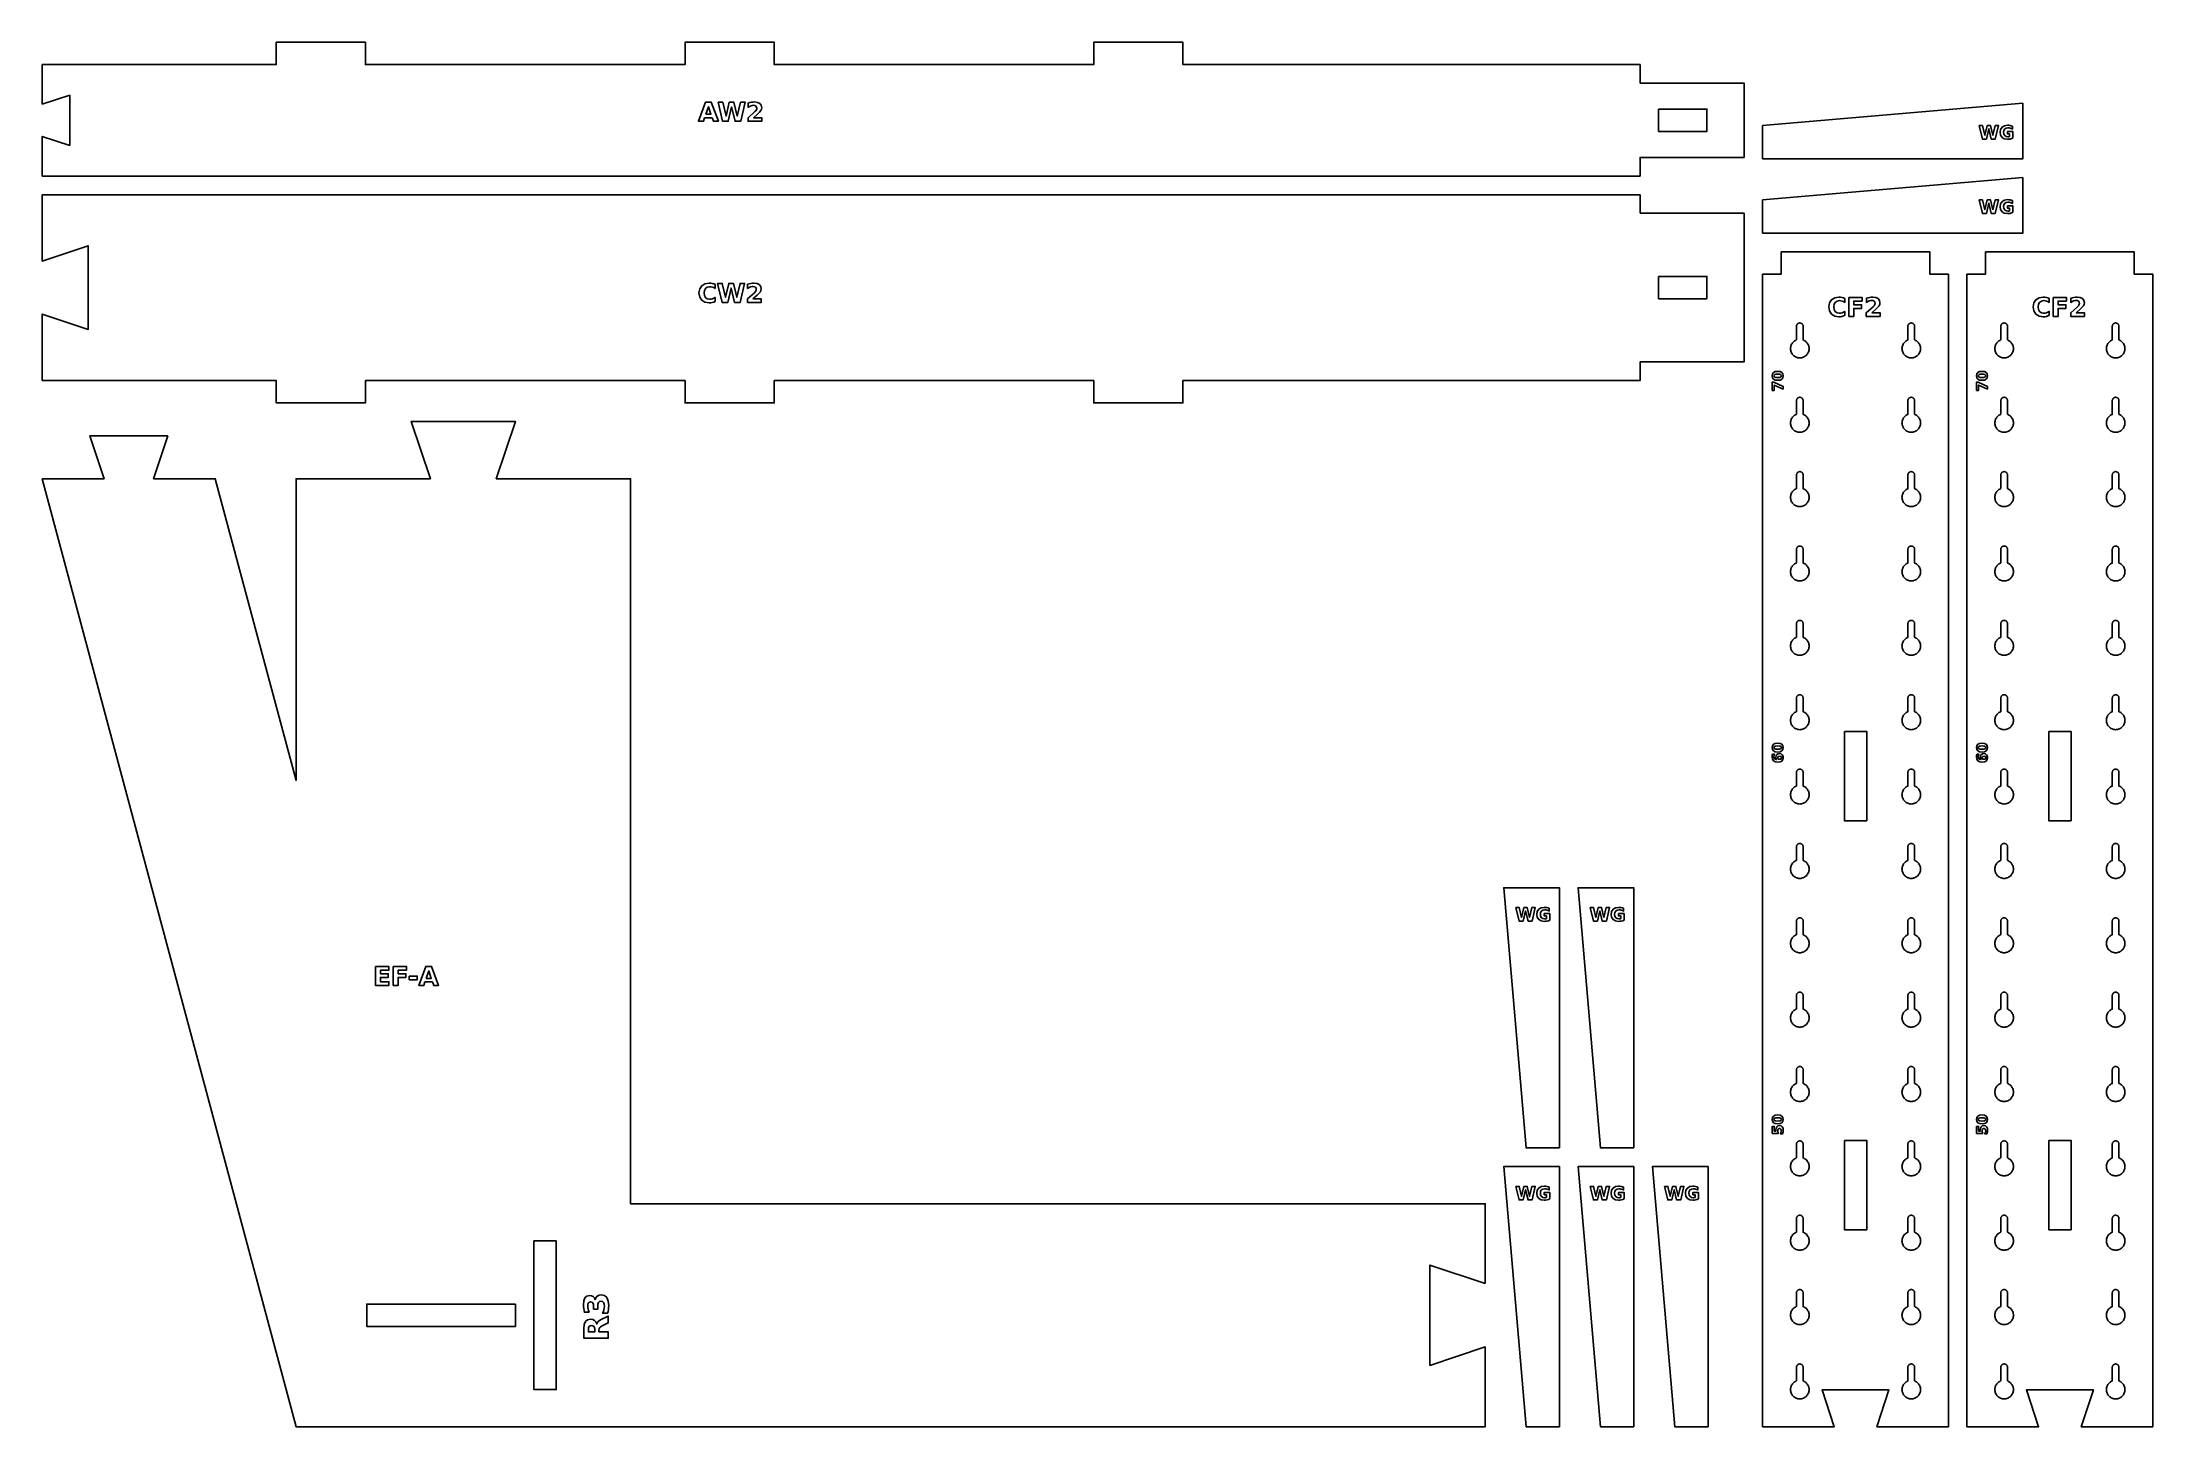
# Model space of a CAD drawing. Header units: millimetres. Extents: x 12 to 580, y 12 to 385.
import ezdxf

# ---------------------------------------------------------------- set-up
doc = ezdxf.new("R2010")
doc.units = ezdxf.units.MM
doc.layers.add('CUT', color=1, linetype='Continuous')
doc.layers.add('ENGRAVE', color=5, linetype='Continuous')

msp = doc.modelspace()

# ---------------------------------------------------------------- linework, layer by layer
at = {"layer": 'CUT', "color": 1}
for points in [[(75.5, 384.9), (99.5, 384.9), (99.5, 378.9), (185.5, 378.9), (185.5, 384.9), (209.5, 384.9), (209.5, 378.9), (295.5, 378.9), (295.5, 384.9), (319.5, 384.9), (319.5, 378.9), (442.5, 378.9), (442.5, 373.9), (470.5, 373.9), (470.5, 353.9), (442.5, 353.9), (442.5, 348.9), (12.5, 348.9), (12.5, 359.55), (19.93, 357.15), (19.93, 370.65), (12.5, 368.25), (12.5, 378.9), (75.5, 378.9)], [(447.5, 366.9), (447.5, 360.9), (460.5, 360.9), (460.5, 366.9)], [(475.5, 353.5), (545.5, 353.5), (545.5, 368.5), (475.5, 362.5)], [(475.5, 333.5), (545.5, 333.5), (545.5, 348.5), (475.5, 342.5)], [(442.5, 338.9), (470.5, 338.9), (470.5, 298.9), (442.5, 298.9), (442.5, 293.9), (319.5, 293.9), (319.5, 287.9), (295.5, 287.9), (295.5, 293.9), (209.5, 293.9), (209.5, 287.9), (185.5, 287.9), (185.5, 293.9), (99.5, 293.9), (99.5, 287.9), (75.5, 287.9), (75.5, 293.9), (12.5, 293.9), (12.5, 311.76), (24.88, 307.65), (24.88, 330.15), (12.5, 326.04), (12.5, 343.9), (442.5, 343.9)], [(480.5, 322.5), (480.5, 328.5), (520.5, 328.5), (520.5, 322.5), (525.5, 322.5), (525.5, 12.5), (506.24, 12.5), (509.5, 22.4), (491.5, 22.4), (494.76, 12.5), (475.5, 12.5), (475.5, 322.5)], [(535.5, 322.5), (535.5, 328.5), (575.5, 328.5), (575.5, 322.5), (580.5, 322.5), (580.5, 12.5), (561.24, 12.5), (564.5, 22.4), (546.5, 22.4), (549.76, 12.5), (530.5, 12.5), (530.5, 322.5)], [(447.5, 321.9), (447.5, 315.9), (460.5, 315.9), (460.5, 321.9)], [(487.27, 304.27), (487.09, 304.43), (486.89, 304.58), (486.68, 304.7), (486.46, 304.81), (486.4, 304.83), (486.4, 308.5), (486.4, 308.59), (486.38, 308.68), (486.36, 308.76), (486.33, 308.84), (486.29, 308.92), (486.25, 309), (486.2, 309.07), (486.14, 309.14), (486.07, 309.2), (486, 309.25), (485.92, 309.29), (485.84, 309.33), (485.76, 309.36), (485.68, 309.38), (485.59, 309.4), (485.5, 309.4), (485.41, 309.4), (485.32, 309.38), (485.24, 309.36), (485.16, 309.33), (485.08, 309.29), (485, 309.25), (484.93, 309.2), (484.86, 309.14), (484.8, 309.07), (484.75, 309), (484.71, 308.92), (484.67, 308.84), (484.64, 308.76), (484.62, 308.68), (484.6, 308.59), (484.6, 308.5), (484.6, 304.83), (484.54, 304.81), (484.32, 304.7), (484.11, 304.58), (483.91, 304.43), (483.73, 304.27), (483.57, 304.09), (483.42, 303.89), (483.3, 303.68), (483.19, 303.46), (483.11, 303.23), (483.05, 302.99), (483.01, 302.75), (483, 302.5), (483.01, 302.25), (483.05, 302.01), (483.11, 301.77), (483.19, 301.54), (483.3, 301.32), (483.42, 301.11), (483.57, 300.91), (483.73, 300.73), (483.91, 300.57), (484.11, 300.42), (484.32, 300.3), (484.54, 300.19), (484.77, 300.11), (485.01, 300.05), (485.25, 300.01), (485.5, 300), (485.75, 300.01), (485.99, 300.05), (486.23, 300.11), (486.46, 300.19), (486.68, 300.3), (486.89, 300.42), (487.09, 300.57), (487.27, 300.73), (487.43, 300.91), (487.58, 301.11), (487.7, 301.32), (487.81, 301.54), (487.89, 301.77), (487.95, 302.01), (487.99, 302.25), (488, 302.5), (487.99, 302.75), (487.95, 302.99), (487.89, 303.23), (487.81, 303.46), (487.7, 303.68), (487.58, 303.89), (487.43, 304.09)], [(517.09, 304.43), (516.89, 304.58), (516.68, 304.7), (516.46, 304.81), (516.4, 304.83), (516.4, 308.5), (516.4, 308.59), (516.38, 308.68), (516.36, 308.76), (516.33, 308.84), (516.29, 308.92), (516.25, 309), (516.2, 309.07), (516.14, 309.14), (516.07, 309.2), (516, 309.25), (515.92, 309.29), (515.84, 309.33), (515.76, 309.36), (515.68, 309.38), (515.59, 309.4), (515.5, 309.4), (515.41, 309.4), (515.32, 309.38), (515.24, 309.36), (515.16, 309.33), (515.08, 309.29), (515, 309.25), (514.93, 309.2), (514.86, 309.14), (514.8, 309.07), (514.75, 309), (514.71, 308.92), (514.67, 308.84), (514.64, 308.76), (514.62, 308.68), (514.6, 308.59), (514.6, 308.5), (514.6, 304.83), (514.54, 304.81), (514.32, 304.7), (514.11, 304.58), (513.91, 304.43), (513.73, 304.27), (513.57, 304.09), (513.42, 303.89), (513.3, 303.68), (513.19, 303.46), (513.11, 303.23), (513.05, 302.99), (513.01, 302.75), (513, 302.5), (513.01, 302.25), (513.05, 302.01), (513.11, 301.77), (513.19, 301.54), (513.3, 301.32), (513.42, 301.11), (513.57, 300.91), (513.73, 300.73), (513.91, 300.57), (514.11, 300.42), (514.32, 300.3), (514.54, 300.19), (514.77, 300.11), (515.01, 300.05), (515.25, 300.01), (515.5, 300), (515.75, 300.01), (515.99, 300.05), (516.23, 300.11), (516.46, 300.19), (516.68, 300.3), (516.89, 300.42), (517.09, 300.57), (517.27, 300.73), (517.43, 300.91), (517.58, 301.11), (517.7, 301.32), (517.81, 301.54), (517.89, 301.77), (517.95, 302.01), (517.99, 302.25), (518, 302.5), (517.99, 302.75), (517.95, 302.99), (517.89, 303.23), (517.81, 303.46), (517.7, 303.68), (517.58, 303.89), (517.43, 304.09), (517.27, 304.27)], [(542.27, 304.27), (542.09, 304.43), (541.89, 304.58), (541.68, 304.7), (541.46, 304.81), (541.4, 304.83), (541.4, 308.5), (541.4, 308.59), (541.38, 308.68), (541.36, 308.76), (541.33, 308.84), (541.29, 308.92), (541.25, 309), (541.2, 309.07), (541.14, 309.14), (541.07, 309.2), (541, 309.25), (540.92, 309.29), (540.84, 309.33), (540.76, 309.36), (540.68, 309.38), (540.59, 309.4), (540.5, 309.4), (540.41, 309.4), (540.32, 309.38), (540.24, 309.36), (540.16, 309.33), (540.08, 309.29), (540, 309.25), (539.93, 309.2), (539.86, 309.14), (539.8, 309.07), (539.75, 309), (539.71, 308.92), (539.67, 308.84), (539.64, 308.76), (539.62, 308.68), (539.6, 308.59), (539.6, 308.5), (539.6, 304.83), (539.54, 304.81), (539.32, 304.7), (539.11, 304.58), (538.91, 304.43), (538.73, 304.27), (538.57, 304.09), (538.42, 303.89), (538.3, 303.68), (538.19, 303.46), (538.11, 303.23), (538.05, 302.99), (538.01, 302.75), (538, 302.5), (538.01, 302.25), (538.05, 302.01), (538.11, 301.77), (538.19, 301.54), (538.3, 301.32), (538.42, 301.11), (538.57, 300.91), (538.73, 300.73), (538.91, 300.57), (539.11, 300.42), (539.32, 300.3), (539.54, 300.19), (539.77, 300.11), (540.01, 300.05), (540.25, 300.01), (540.5, 300), (540.75, 300.01), (540.99, 300.05), (541.23, 300.11), (541.46, 300.19), (541.68, 300.3), (541.89, 300.42), (542.09, 300.57), (542.27, 300.73), (542.43, 300.91), (542.58, 301.11), (542.7, 301.32), (542.81, 301.54), (542.89, 301.77), (542.95, 302.01), (542.99, 302.25), (543, 302.5), (542.99, 302.75), (542.95, 302.99), (542.89, 303.23), (542.81, 303.46), (542.7, 303.68), (542.58, 303.89), (542.43, 304.09)], [(572.09, 304.43), (571.89, 304.58), (571.68, 304.7), (571.46, 304.81), (571.4, 304.83), (571.4, 308.5), (571.4, 308.59), (571.38, 308.68), (571.36, 308.76), (571.33, 308.84), (571.29, 308.92), (571.25, 309), (571.2, 309.07), (571.14, 309.14), (571.07, 309.2), (571, 309.25), (570.92, 309.29), (570.84, 309.33), (570.76, 309.36), (570.68, 309.38), (570.59, 309.4), (570.5, 309.4), (570.41, 309.4), (570.32, 309.38), (570.24, 309.36), (570.16, 309.33), (570.08, 309.29), (570, 309.25), (569.93, 309.2), (569.86, 309.14), (569.8, 309.07), (569.75, 309), (569.71, 308.92), (569.67, 308.84), (569.64, 308.76), (569.62, 308.68), (569.6, 308.59), (569.6, 308.5), (569.6, 304.83), (569.54, 304.81), (569.32, 304.7), (569.11, 304.58), (568.91, 304.43), (568.73, 304.27), (568.57, 304.09), (568.42, 303.89), (568.3, 303.68), (568.19, 303.46), (568.11, 303.23), (568.05, 302.99), (568.01, 302.75), (568, 302.5), (568.01, 302.25), (568.05, 302.01), (568.11, 301.77), (568.19, 301.54), (568.3, 301.32), (568.42, 301.11), (568.57, 300.91), (568.73, 300.73), (568.91, 300.57), (569.11, 300.42), (569.32, 300.3), (569.54, 300.19), (569.77, 300.11), (570.01, 300.05), (570.25, 300.01), (570.5, 300), (570.75, 300.01), (570.99, 300.05), (571.23, 300.11), (571.46, 300.19), (571.68, 300.3), (571.89, 300.42), (572.09, 300.57), (572.27, 300.73), (572.43, 300.91), (572.58, 301.11), (572.7, 301.32), (572.81, 301.54), (572.89, 301.77), (572.95, 302.01), (572.99, 302.25), (573, 302.5), (572.99, 302.75), (572.95, 302.99), (572.89, 303.23), (572.81, 303.46), (572.7, 303.68), (572.58, 303.89), (572.43, 304.09), (572.27, 304.27)], [(487.09, 284.43), (486.89, 284.58), (486.68, 284.7), (486.46, 284.81), (486.4, 284.83), (486.4, 288.5), (486.4, 288.59), (486.38, 288.68), (486.36, 288.76), (486.33, 288.84), (486.29, 288.92), (486.25, 289), (486.2, 289.07), (486.14, 289.14), (486.07, 289.2), (486, 289.25), (485.92, 289.29), (485.84, 289.33), (485.76, 289.36), (485.68, 289.38), (485.59, 289.4), (485.5, 289.4), (485.41, 289.4), (485.32, 289.38), (485.24, 289.36), (485.16, 289.33), (485.08, 289.29), (485, 289.25), (484.93, 289.2), (484.86, 289.14), (484.8, 289.07), (484.75, 289), (484.71, 288.92), (484.67, 288.84), (484.64, 288.76), (484.62, 288.68), (484.6, 288.59), (484.6, 288.5), (484.6, 284.83), (484.54, 284.81), (484.32, 284.7), (484.11, 284.58), (483.91, 284.43), (483.73, 284.27), (483.57, 284.09), (483.42, 283.89), (483.3, 283.68), (483.19, 283.46), (483.11, 283.23), (483.05, 282.99), (483.01, 282.75), (483, 282.5), (483.01, 282.25), (483.05, 282.01), (483.11, 281.77), (483.19, 281.54), (483.3, 281.32), (483.42, 281.11), (483.57, 280.91), (483.73, 280.73), (483.91, 280.57), (484.11, 280.42), (484.32, 280.3), (484.54, 280.19), (484.77, 280.11), (485.01, 280.05), (485.25, 280.01), (485.5, 280), (485.75, 280.01), (485.99, 280.05), (486.23, 280.11), (486.46, 280.19), (486.68, 280.3), (486.89, 280.42), (487.09, 280.57), (487.27, 280.73), (487.43, 280.91), (487.58, 281.11), (487.7, 281.32), (487.81, 281.54), (487.89, 281.77), (487.95, 282.01), (487.99, 282.25), (488, 282.5), (487.99, 282.75), (487.95, 282.99), (487.89, 283.23), (487.81, 283.46), (487.7, 283.68), (487.58, 283.89), (487.43, 284.09), (487.27, 284.27)], [(517.09, 284.43), (516.89, 284.58), (516.68, 284.7), (516.46, 284.81), (516.4, 284.83), (516.4, 288.5), (516.4, 288.59), (516.38, 288.68), (516.36, 288.76), (516.33, 288.84), (516.29, 288.92), (516.25, 289), (516.2, 289.07), (516.14, 289.14), (516.07, 289.2), (516, 289.25), (515.92, 289.29), (515.84, 289.33), (515.76, 289.36), (515.68, 289.38), (515.59, 289.4), (515.5, 289.4), (515.41, 289.4), (515.32, 289.38), (515.24, 289.36), (515.16, 289.33), (515.08, 289.29), (515, 289.25), (514.93, 289.2), (514.86, 289.14), (514.8, 289.07), (514.75, 289), (514.71, 288.92), (514.67, 288.84), (514.64, 288.76), (514.62, 288.68), (514.6, 288.59), (514.6, 288.5), (514.6, 284.83), (514.54, 284.81), (514.32, 284.7), (514.11, 284.58), (513.91, 284.43), (513.73, 284.27), (513.57, 284.09), (513.42, 283.89), (513.3, 283.68), (513.19, 283.46), (513.11, 283.23), (513.05, 282.99), (513.01, 282.75), (513, 282.5), (513.01, 282.25), (513.05, 282.01), (513.11, 281.77), (513.19, 281.54), (513.3, 281.32), (513.42, 281.11), (513.57, 280.91), (513.73, 280.73), (513.91, 280.57), (514.11, 280.42), (514.32, 280.3), (514.54, 280.19), (514.77, 280.11), (515.01, 280.05), (515.25, 280.01), (515.5, 280), (515.75, 280.01), (515.99, 280.05), (516.23, 280.11), (516.46, 280.19), (516.68, 280.3), (516.89, 280.42), (517.09, 280.57), (517.27, 280.73), (517.43, 280.91), (517.58, 281.11), (517.7, 281.32), (517.81, 281.54), (517.89, 281.77), (517.95, 282.01), (517.99, 282.25), (518, 282.5), (517.99, 282.75), (517.95, 282.99), (517.89, 283.23), (517.81, 283.46), (517.7, 283.68), (517.58, 283.89), (517.43, 284.09), (517.27, 284.27)], [(542.09, 284.43), (541.89, 284.58), (541.68, 284.7), (541.46, 284.81), (541.4, 284.83), (541.4, 288.5), (541.4, 288.59), (541.38, 288.68), (541.36, 288.76), (541.33, 288.84), (541.29, 288.92), (541.25, 289), (541.2, 289.07), (541.14, 289.14), (541.07, 289.2), (541, 289.25), (540.92, 289.29), (540.84, 289.33), (540.76, 289.36), (540.68, 289.38), (540.59, 289.4), (540.5, 289.4), (540.41, 289.4), (540.32, 289.38), (540.24, 289.36), (540.16, 289.33), (540.08, 289.29), (540, 289.25), (539.93, 289.2), (539.86, 289.14), (539.8, 289.07), (539.75, 289), (539.71, 288.92), (539.67, 288.84), (539.64, 288.76), (539.62, 288.68), (539.6, 288.59), (539.6, 288.5), (539.6, 284.83), (539.54, 284.81), (539.32, 284.7), (539.11, 284.58), (538.91, 284.43), (538.73, 284.27), (538.57, 284.09), (538.42, 283.89), (538.3, 283.68), (538.19, 283.46), (538.11, 283.23), (538.05, 282.99), (538.01, 282.75), (538, 282.5), (538.01, 282.25), (538.05, 282.01), (538.11, 281.77), (538.19, 281.54), (538.3, 281.32), (538.42, 281.11), (538.57, 280.91), (538.73, 280.73), (538.91, 280.57), (539.11, 280.42), (539.32, 280.3), (539.54, 280.19), (539.77, 280.11), (540.01, 280.05), (540.25, 280.01), (540.5, 280), (540.75, 280.01), (540.99, 280.05), (541.23, 280.11), (541.46, 280.19), (541.68, 280.3), (541.89, 280.42), (542.09, 280.57), (542.27, 280.73), (542.43, 280.91), (542.58, 281.11), (542.7, 281.32), (542.81, 281.54), (542.89, 281.77), (542.95, 282.01), (542.99, 282.25), (543, 282.5), (542.99, 282.75), (542.95, 282.99), (542.89, 283.23), (542.81, 283.46), (542.7, 283.68), (542.58, 283.89), (542.43, 284.09), (542.27, 284.27)], [(572.09, 284.43), (571.89, 284.58), (571.68, 284.7), (571.46, 284.81), (571.4, 284.83), (571.4, 288.5), (571.4, 288.59), (571.38, 288.68), (571.36, 288.76), (571.33, 288.84), (571.29, 288.92), (571.25, 289), (571.2, 289.07), (571.14, 289.14), (571.07, 289.2), (571, 289.25), (570.92, 289.29), (570.84, 289.33), (570.76, 289.36), (570.68, 289.38), (570.59, 289.4), (570.5, 289.4), (570.41, 289.4), (570.32, 289.38), (570.24, 289.36), (570.16, 289.33), (570.08, 289.29), (570, 289.25), (569.93, 289.2), (569.86, 289.14), (569.8, 289.07), (569.75, 289), (569.71, 288.92), (569.67, 288.84), (569.64, 288.76), (569.62, 288.68), (569.6, 288.59), (569.6, 288.5), (569.6, 284.83), (569.54, 284.81), (569.32, 284.7), (569.11, 284.58), (568.91, 284.43), (568.73, 284.27), (568.57, 284.09), (568.42, 283.89), (568.3, 283.68), (568.19, 283.46), (568.11, 283.23), (568.05, 282.99), (568.01, 282.75), (568, 282.5), (568.01, 282.25), (568.05, 282.01), (568.11, 281.77), (568.19, 281.54), (568.3, 281.32), (568.42, 281.11), (568.57, 280.91), (568.73, 280.73), (568.91, 280.57), (569.11, 280.42), (569.32, 280.3), (569.54, 280.19), (569.77, 280.11), (570.01, 280.05), (570.25, 280.01), (570.5, 280), (570.75, 280.01), (570.99, 280.05), (571.23, 280.11), (571.46, 280.19), (571.68, 280.3), (571.89, 280.42), (572.09, 280.57), (572.27, 280.73), (572.43, 280.91), (572.58, 281.11), (572.7, 281.32), (572.81, 281.54), (572.89, 281.77), (572.95, 282.01), (572.99, 282.25), (573, 282.5), (572.99, 282.75), (572.95, 282.99), (572.89, 283.23), (572.81, 283.46), (572.7, 283.68), (572.58, 283.89), (572.43, 284.09), (572.27, 284.27)], [(400.83, 51.04), (385.98, 56), (385.98, 29), (400.83, 33.96), (400.83, 12.5), (170.83, 12.5), (127.41, 12.5), (80.83, 12.5), (12.5, 267.5), (29.13, 267.5), (25.31, 279.03), (46.28, 279.03), (42.46, 267.5), (59.09, 267.5), (80.83, 186.37), (80.83, 267.5), (116.98, 267.5), (111.83, 282.9), (139.83, 282.9), (134.67, 267.5), (170.83, 267.5), (170.83, 72.5), (400.83, 72.5)], [(487.09, 264.43), (486.89, 264.58), (486.68, 264.7), (486.46, 264.81), (486.4, 264.83), (486.4, 268.5), (486.4, 268.59), (486.38, 268.68), (486.36, 268.76), (486.33, 268.84), (486.29, 268.92), (486.25, 269), (486.2, 269.07), (486.14, 269.14), (486.07, 269.2), (486, 269.25), (485.92, 269.29), (485.84, 269.33), (485.76, 269.36), (485.68, 269.38), (485.59, 269.4), (485.5, 269.4), (485.41, 269.4), (485.32, 269.38), (485.24, 269.36), (485.16, 269.33), (485.08, 269.29), (485, 269.25), (484.93, 269.2), (484.86, 269.14), (484.8, 269.07), (484.75, 269), (484.71, 268.92), (484.67, 268.84), (484.64, 268.76), (484.62, 268.68), (484.6, 268.59), (484.6, 268.5), (484.6, 264.83), (484.54, 264.81), (484.32, 264.7), (484.11, 264.58), (483.91, 264.43), (483.73, 264.27), (483.57, 264.09), (483.42, 263.89), (483.3, 263.68), (483.19, 263.46), (483.11, 263.23), (483.05, 262.99), (483.01, 262.75), (483, 262.5), (483.01, 262.25), (483.05, 262.01), (483.11, 261.77), (483.19, 261.54), (483.3, 261.32), (483.42, 261.11), (483.57, 260.91), (483.73, 260.73), (483.91, 260.57), (484.11, 260.42), (484.32, 260.3), (484.54, 260.19), (484.77, 260.11), (485.01, 260.05), (485.25, 260.01), (485.5, 260), (485.75, 260.01), (485.99, 260.05), (486.23, 260.11), (486.46, 260.19), (486.68, 260.3), (486.89, 260.42), (487.09, 260.57), (487.27, 260.73), (487.43, 260.91), (487.58, 261.11), (487.7, 261.32), (487.81, 261.54), (487.89, 261.77), (487.95, 262.01), (487.99, 262.25), (488, 262.5), (487.99, 262.75), (487.95, 262.99), (487.89, 263.23), (487.81, 263.46), (487.7, 263.68), (487.58, 263.89), (487.43, 264.09), (487.27, 264.27)], [(517.27, 264.27), (517.09, 264.43), (516.89, 264.58), (516.68, 264.7), (516.46, 264.81), (516.4, 264.83), (516.4, 268.5), (516.4, 268.59), (516.38, 268.68), (516.36, 268.76), (516.33, 268.84), (516.29, 268.92), (516.25, 269), (516.2, 269.07), (516.14, 269.14), (516.07, 269.2), (516, 269.25), (515.92, 269.29), (515.84, 269.33), (515.76, 269.36), (515.68, 269.38), (515.59, 269.4), (515.5, 269.4), (515.41, 269.4), (515.32, 269.38), (515.24, 269.36), (515.16, 269.33), (515.08, 269.29), (515, 269.25), (514.93, 269.2), (514.86, 269.14), (514.8, 269.07), (514.75, 269), (514.71, 268.92), (514.67, 268.84), (514.64, 268.76), (514.62, 268.68), (514.6, 268.59), (514.6, 268.5), (514.6, 264.83), (514.54, 264.81), (514.32, 264.7), (514.11, 264.58), (513.91, 264.43), (513.73, 264.27), (513.57, 264.09), (513.42, 263.89), (513.3, 263.68), (513.19, 263.46), (513.11, 263.23), (513.05, 262.99), (513.01, 262.75), (513, 262.5), (513.01, 262.25), (513.05, 262.01), (513.11, 261.77), (513.19, 261.54), (513.3, 261.32), (513.42, 261.11), (513.57, 260.91), (513.73, 260.73), (513.91, 260.57), (514.11, 260.42), (514.32, 260.3), (514.54, 260.19), (514.77, 260.11), (515.01, 260.05), (515.25, 260.01), (515.5, 260), (515.75, 260.01), (515.99, 260.05), (516.23, 260.11), (516.46, 260.19), (516.68, 260.3), (516.89, 260.42), (517.09, 260.57), (517.27, 260.73), (517.43, 260.91), (517.58, 261.11), (517.7, 261.32), (517.81, 261.54), (517.89, 261.77), (517.95, 262.01), (517.99, 262.25), (518, 262.5), (517.99, 262.75), (517.95, 262.99), (517.89, 263.23), (517.81, 263.46), (517.7, 263.68), (517.58, 263.89), (517.43, 264.09)], [(542.09, 264.43), (541.89, 264.58), (541.68, 264.7), (541.46, 264.81), (541.4, 264.83), (541.4, 268.5), (541.4, 268.59), (541.38, 268.68), (541.36, 268.76), (541.33, 268.84), (541.29, 268.92), (541.25, 269), (541.2, 269.07), (541.14, 269.14), (541.07, 269.2), (541, 269.25), (540.92, 269.29), (540.84, 269.33), (540.76, 269.36), (540.68, 269.38), (540.59, 269.4), (540.5, 269.4), (540.41, 269.4), (540.32, 269.38), (540.24, 269.36), (540.16, 269.33), (540.08, 269.29), (540, 269.25), (539.93, 269.2), (539.86, 269.14), (539.8, 269.07), (539.75, 269), (539.71, 268.92), (539.67, 268.84), (539.64, 268.76), (539.62, 268.68), (539.6, 268.59), (539.6, 268.5), (539.6, 264.83), (539.54, 264.81), (539.32, 264.7), (539.11, 264.58), (538.91, 264.43), (538.73, 264.27), (538.57, 264.09), (538.42, 263.89), (538.3, 263.68), (538.19, 263.46), (538.11, 263.23), (538.05, 262.99), (538.01, 262.75), (538, 262.5), (538.01, 262.25), (538.05, 262.01), (538.11, 261.77), (538.19, 261.54), (538.3, 261.32), (538.42, 261.11), (538.57, 260.91), (538.73, 260.73), (538.91, 260.57), (539.11, 260.42), (539.32, 260.3), (539.54, 260.19), (539.77, 260.11), (540.01, 260.05), (540.25, 260.01), (540.5, 260), (540.75, 260.01), (540.99, 260.05), (541.23, 260.11), (541.46, 260.19), (541.68, 260.3), (541.89, 260.42), (542.09, 260.57), (542.27, 260.73), (542.43, 260.91), (542.58, 261.11), (542.7, 261.32), (542.81, 261.54), (542.89, 261.77), (542.95, 262.01), (542.99, 262.25), (543, 262.5), (542.99, 262.75), (542.95, 262.99), (542.89, 263.23), (542.81, 263.46), (542.7, 263.68), (542.58, 263.89), (542.43, 264.09), (542.27, 264.27)], [(572.27, 264.27), (572.09, 264.43), (571.89, 264.58), (571.68, 264.7), (571.46, 264.81), (571.4, 264.83), (571.4, 268.5), (571.4, 268.59), (571.38, 268.68), (571.36, 268.76), (571.33, 268.84), (571.29, 268.92), (571.25, 269), (571.2, 269.07), (571.14, 269.14), (571.07, 269.2), (571, 269.25), (570.92, 269.29), (570.84, 269.33), (570.76, 269.36), (570.68, 269.38), (570.59, 269.4), (570.5, 269.4), (570.41, 269.4), (570.32, 269.38), (570.24, 269.36), (570.16, 269.33), (570.08, 269.29), (570, 269.25), (569.93, 269.2), (569.86, 269.14), (569.8, 269.07), (569.75, 269), (569.71, 268.92), (569.67, 268.84), (569.64, 268.76), (569.62, 268.68), (569.6, 268.59), (569.6, 268.5), (569.6, 264.83), (569.54, 264.81), (569.32, 264.7), (569.11, 264.58), (568.91, 264.43), (568.73, 264.27), (568.57, 264.09), (568.42, 263.89), (568.3, 263.68), (568.19, 263.46), (568.11, 263.23), (568.05, 262.99), (568.01, 262.75), (568, 262.5), (568.01, 262.25), (568.05, 262.01), (568.11, 261.77), (568.19, 261.54), (568.3, 261.32), (568.42, 261.11), (568.57, 260.91), (568.73, 260.73), (568.91, 260.57), (569.11, 260.42), (569.32, 260.3), (569.54, 260.19), (569.77, 260.11), (570.01, 260.05), (570.25, 260.01), (570.5, 260), (570.75, 260.01), (570.99, 260.05), (571.23, 260.11), (571.46, 260.19), (571.68, 260.3), (571.89, 260.42), (572.09, 260.57), (572.27, 260.73), (572.43, 260.91), (572.58, 261.11), (572.7, 261.32), (572.81, 261.54), (572.89, 261.77), (572.95, 262.01), (572.99, 262.25), (573, 262.5), (572.99, 262.75), (572.95, 262.99), (572.89, 263.23), (572.81, 263.46), (572.7, 263.68), (572.58, 263.89), (572.43, 264.09)], [(487.27, 244.27), (487.09, 244.43), (486.89, 244.58), (486.68, 244.7), (486.46, 244.81), (486.4, 244.83), (486.4, 248.5), (486.4, 248.59), (486.38, 248.68), (486.36, 248.76), (486.33, 248.84), (486.29, 248.92), (486.25, 249), (486.2, 249.07), (486.14, 249.14), (486.07, 249.2), (486, 249.25), (485.92, 249.29), (485.84, 249.33), (485.76, 249.36), (485.68, 249.38), (485.59, 249.4), (485.5, 249.4), (485.41, 249.4), (485.32, 249.38), (485.24, 249.36), (485.16, 249.33), (485.08, 249.29), (485, 249.25), (484.93, 249.2), (484.86, 249.14), (484.8, 249.07), (484.75, 249), (484.71, 248.92), (484.67, 248.84), (484.64, 248.76), (484.62, 248.68), (484.6, 248.59), (484.6, 248.5), (484.6, 244.83), (484.54, 244.81), (484.32, 244.7), (484.11, 244.58), (483.91, 244.43), (483.73, 244.27), (483.57, 244.09), (483.42, 243.89), (483.3, 243.68), (483.19, 243.46), (483.11, 243.23), (483.05, 242.99), (483.01, 242.75), (483, 242.5), (483.01, 242.25), (483.05, 242.01), (483.11, 241.77), (483.19, 241.54), (483.3, 241.32), (483.42, 241.11), (483.57, 240.91), (483.73, 240.73), (483.91, 240.57), (484.11, 240.42), (484.32, 240.3), (484.54, 240.19), (484.77, 240.11), (485.01, 240.05), (485.25, 240.01), (485.5, 240), (485.75, 240.01), (485.99, 240.05), (486.23, 240.11), (486.46, 240.19), (486.68, 240.3), (486.89, 240.42), (487.09, 240.57), (487.27, 240.73), (487.43, 240.91), (487.58, 241.11), (487.7, 241.32), (487.81, 241.54), (487.89, 241.77), (487.95, 242.01), (487.99, 242.25), (488, 242.5), (487.99, 242.75), (487.95, 242.99), (487.89, 243.23), (487.81, 243.46), (487.7, 243.68), (487.58, 243.89), (487.43, 244.09)], [(517.27, 244.27), (517.09, 244.43), (516.89, 244.58), (516.68, 244.7), (516.46, 244.81), (516.4, 244.83), (516.4, 248.5), (516.4, 248.59), (516.38, 248.68), (516.36, 248.76), (516.33, 248.84), (516.29, 248.92), (516.25, 249), (516.2, 249.07), (516.14, 249.14), (516.07, 249.2), (516, 249.25), (515.92, 249.29), (515.84, 249.33), (515.76, 249.36), (515.68, 249.38), (515.59, 249.4), (515.5, 249.4), (515.41, 249.4), (515.32, 249.38), (515.24, 249.36), (515.16, 249.33), (515.08, 249.29), (515, 249.25), (514.93, 249.2), (514.86, 249.14), (514.8, 249.07), (514.75, 249), (514.71, 248.92), (514.67, 248.84), (514.64, 248.76), (514.62, 248.68), (514.6, 248.59), (514.6, 248.5), (514.6, 244.83), (514.54, 244.81), (514.32, 244.7), (514.11, 244.58), (513.91, 244.43), (513.73, 244.27), (513.57, 244.09), (513.42, 243.89), (513.3, 243.68), (513.19, 243.46), (513.11, 243.23), (513.05, 242.99), (513.01, 242.75), (513, 242.5), (513.01, 242.25), (513.05, 242.01), (513.11, 241.77), (513.19, 241.54), (513.3, 241.32), (513.42, 241.11), (513.57, 240.91), (513.73, 240.73), (513.91, 240.57), (514.11, 240.42), (514.32, 240.3), (514.54, 240.19), (514.77, 240.11), (515.01, 240.05), (515.25, 240.01), (515.5, 240), (515.75, 240.01), (515.99, 240.05), (516.23, 240.11), (516.46, 240.19), (516.68, 240.3), (516.89, 240.42), (517.09, 240.57), (517.27, 240.73), (517.43, 240.91), (517.58, 241.11), (517.7, 241.32), (517.81, 241.54), (517.89, 241.77), (517.95, 242.01), (517.99, 242.25), (518, 242.5), (517.99, 242.75), (517.95, 242.99), (517.89, 243.23), (517.81, 243.46), (517.7, 243.68), (517.58, 243.89), (517.43, 244.09)], [(542.27, 244.27), (542.09, 244.43), (541.89, 244.58), (541.68, 244.7), (541.46, 244.81), (541.4, 244.83), (541.4, 248.5), (541.4, 248.59), (541.38, 248.68), (541.36, 248.76), (541.33, 248.84), (541.29, 248.92), (541.25, 249), (541.2, 249.07), (541.14, 249.14), (541.07, 249.2), (541, 249.25), (540.92, 249.29), (540.84, 249.33), (540.76, 249.36), (540.68, 249.38), (540.59, 249.4), (540.5, 249.4), (540.41, 249.4), (540.32, 249.38), (540.24, 249.36), (540.16, 249.33), (540.08, 249.29), (540, 249.25), (539.93, 249.2), (539.86, 249.14), (539.8, 249.07), (539.75, 249), (539.71, 248.92), (539.67, 248.84), (539.64, 248.76), (539.62, 248.68), (539.6, 248.59), (539.6, 248.5), (539.6, 244.83), (539.54, 244.81), (539.32, 244.7), (539.11, 244.58), (538.91, 244.43), (538.73, 244.27), (538.57, 244.09), (538.42, 243.89), (538.3, 243.68), (538.19, 243.46), (538.11, 243.23), (538.05, 242.99), (538.01, 242.75), (538, 242.5), (538.01, 242.25), (538.05, 242.01), (538.11, 241.77), (538.19, 241.54), (538.3, 241.32), (538.42, 241.11), (538.57, 240.91), (538.73, 240.73), (538.91, 240.57), (539.11, 240.42), (539.32, 240.3), (539.54, 240.19), (539.77, 240.11), (540.01, 240.05), (540.25, 240.01), (540.5, 240), (540.75, 240.01), (540.99, 240.05), (541.23, 240.11), (541.46, 240.19), (541.68, 240.3), (541.89, 240.42), (542.09, 240.57), (542.27, 240.73), (542.43, 240.91), (542.58, 241.11), (542.7, 241.32), (542.81, 241.54), (542.89, 241.77), (542.95, 242.01), (542.99, 242.25), (543, 242.5), (542.99, 242.75), (542.95, 242.99), (542.89, 243.23), (542.81, 243.46), (542.7, 243.68), (542.58, 243.89), (542.43, 244.09)], [(572.27, 244.27), (572.09, 244.43), (571.89, 244.58), (571.68, 244.7), (571.46, 244.81), (571.4, 244.83), (571.4, 248.5), (571.4, 248.59), (571.38, 248.68), (571.36, 248.76), (571.33, 248.84), (571.29, 248.92), (571.25, 249), (571.2, 249.07), (571.14, 249.14), (571.07, 249.2), (571, 249.25), (570.92, 249.29), (570.84, 249.33), (570.76, 249.36), (570.68, 249.38), (570.59, 249.4), (570.5, 249.4), (570.41, 249.4), (570.32, 249.38), (570.24, 249.36), (570.16, 249.33), (570.08, 249.29), (570, 249.25), (569.93, 249.2), (569.86, 249.14), (569.8, 249.07), (569.75, 249), (569.71, 248.92), (569.67, 248.84), (569.64, 248.76), (569.62, 248.68), (569.6, 248.59), (569.6, 248.5), (569.6, 244.83), (569.54, 244.81), (569.32, 244.7), (569.11, 244.58), (568.91, 244.43), (568.73, 244.27), (568.57, 244.09), (568.42, 243.89), (568.3, 243.68), (568.19, 243.46), (568.11, 243.23), (568.05, 242.99), (568.01, 242.75), (568, 242.5), (568.01, 242.25), (568.05, 242.01), (568.11, 241.77), (568.19, 241.54), (568.3, 241.32), (568.42, 241.11), (568.57, 240.91), (568.73, 240.73), (568.91, 240.57), (569.11, 240.42), (569.32, 240.3), (569.54, 240.19), (569.77, 240.11), (570.01, 240.05), (570.25, 240.01), (570.5, 240), (570.75, 240.01), (570.99, 240.05), (571.23, 240.11), (571.46, 240.19), (571.68, 240.3), (571.89, 240.42), (572.09, 240.57), (572.27, 240.73), (572.43, 240.91), (572.58, 241.11), (572.7, 241.32), (572.81, 241.54), (572.89, 241.77), (572.95, 242.01), (572.99, 242.25), (573, 242.5), (572.99, 242.75), (572.95, 242.99), (572.89, 243.23), (572.81, 243.46), (572.7, 243.68), (572.58, 243.89), (572.43, 244.09)], [(487.09, 224.43), (486.89, 224.58), (486.68, 224.7), (486.46, 224.81), (486.4, 224.83), (486.4, 228.5), (486.4, 228.59), (486.38, 228.68), (486.36, 228.76), (486.33, 228.84), (486.29, 228.92), (486.25, 229), (486.2, 229.07), (486.14, 229.14), (486.07, 229.2), (486, 229.25), (485.92, 229.29), (485.84, 229.33), (485.76, 229.36), (485.68, 229.38), (485.59, 229.4), (485.5, 229.4), (485.41, 229.4), (485.32, 229.38), (485.24, 229.36), (485.16, 229.33), (485.08, 229.29), (485, 229.25), (484.93, 229.2), (484.86, 229.14), (484.8, 229.07), (484.75, 229), (484.71, 228.92), (484.67, 228.84), (484.64, 228.76), (484.62, 228.68), (484.6, 228.59), (484.6, 228.5), (484.6, 224.83), (484.54, 224.81), (484.32, 224.7), (484.11, 224.58), (483.91, 224.43), (483.73, 224.27), (483.57, 224.09), (483.42, 223.89), (483.3, 223.68), (483.19, 223.46), (483.11, 223.23), (483.05, 222.99), (483.01, 222.75), (483, 222.5), (483.01, 222.25), (483.05, 222.01), (483.11, 221.77), (483.19, 221.54), (483.3, 221.32), (483.42, 221.11), (483.57, 220.91), (483.73, 220.73), (483.91, 220.57), (484.11, 220.42), (484.32, 220.3), (484.54, 220.19), (484.77, 220.11), (485.01, 220.05), (485.25, 220.01), (485.5, 220), (485.75, 220.01), (485.99, 220.05), (486.23, 220.11), (486.46, 220.19), (486.68, 220.3), (486.89, 220.42), (487.09, 220.57), (487.27, 220.73), (487.43, 220.91), (487.58, 221.11), (487.7, 221.32), (487.81, 221.54), (487.89, 221.77), (487.95, 222.01), (487.99, 222.25), (488, 222.5), (487.99, 222.75), (487.95, 222.99), (487.89, 223.23), (487.81, 223.46), (487.7, 223.68), (487.58, 223.89), (487.43, 224.09), (487.27, 224.27)], [(517.09, 224.43), (516.89, 224.58), (516.68, 224.7), (516.46, 224.81), (516.4, 224.83), (516.4, 228.5), (516.4, 228.59), (516.38, 228.68), (516.36, 228.76), (516.33, 228.84), (516.29, 228.92), (516.25, 229), (516.2, 229.07), (516.14, 229.14), (516.07, 229.2), (516, 229.25), (515.92, 229.29), (515.84, 229.33), (515.76, 229.36), (515.68, 229.38), (515.59, 229.4), (515.5, 229.4), (515.41, 229.4), (515.32, 229.38), (515.24, 229.36), (515.16, 229.33), (515.08, 229.29), (515, 229.25), (514.93, 229.2), (514.86, 229.14), (514.8, 229.07), (514.75, 229), (514.71, 228.92), (514.67, 228.84), (514.64, 228.76), (514.62, 228.68), (514.6, 228.59), (514.6, 228.5), (514.6, 224.83), (514.54, 224.81), (514.32, 224.7), (514.11, 224.58), (513.91, 224.43), (513.73, 224.27), (513.57, 224.09), (513.42, 223.89), (513.3, 223.68), (513.19, 223.46), (513.11, 223.23), (513.05, 222.99), (513.01, 222.75), (513, 222.5), (513.01, 222.25), (513.05, 222.01), (513.11, 221.77), (513.19, 221.54), (513.3, 221.32), (513.42, 221.11), (513.57, 220.91), (513.73, 220.73), (513.91, 220.57), (514.11, 220.42), (514.32, 220.3), (514.54, 220.19), (514.77, 220.11), (515.01, 220.05), (515.25, 220.01), (515.5, 220), (515.75, 220.01), (515.99, 220.05), (516.23, 220.11), (516.46, 220.19), (516.68, 220.3), (516.89, 220.42), (517.09, 220.57), (517.27, 220.73), (517.43, 220.91), (517.58, 221.11), (517.7, 221.32), (517.81, 221.54), (517.89, 221.77), (517.95, 222.01), (517.99, 222.25), (518, 222.5), (517.99, 222.75), (517.95, 222.99), (517.89, 223.23), (517.81, 223.46), (517.7, 223.68), (517.58, 223.89), (517.43, 224.09), (517.27, 224.27)], [(542.09, 224.43), (541.89, 224.58), (541.68, 224.7), (541.46, 224.81), (541.4, 224.83), (541.4, 228.5), (541.4, 228.59), (541.38, 228.68), (541.36, 228.76), (541.33, 228.84), (541.29, 228.92), (541.25, 229), (541.2, 229.07), (541.14, 229.14), (541.07, 229.2), (541, 229.25), (540.92, 229.29), (540.84, 229.33), (540.76, 229.36), (540.68, 229.38), (540.59, 229.4), (540.5, 229.4), (540.41, 229.4), (540.32, 229.38), (540.24, 229.36), (540.16, 229.33), (540.08, 229.29), (540, 229.25), (539.93, 229.2), (539.86, 229.14), (539.8, 229.07), (539.75, 229), (539.71, 228.92), (539.67, 228.84), (539.64, 228.76), (539.62, 228.68), (539.6, 228.59), (539.6, 228.5), (539.6, 224.83), (539.54, 224.81), (539.32, 224.7), (539.11, 224.58), (538.91, 224.43), (538.73, 224.27), (538.57, 224.09), (538.42, 223.89), (538.3, 223.68), (538.19, 223.46), (538.11, 223.23), (538.05, 222.99), (538.01, 222.75), (538, 222.5), (538.01, 222.25), (538.05, 222.01), (538.11, 221.77), (538.19, 221.54), (538.3, 221.32), (538.42, 221.11), (538.57, 220.91), (538.73, 220.73), (538.91, 220.57), (539.11, 220.42), (539.32, 220.3), (539.54, 220.19), (539.77, 220.11), (540.01, 220.05), (540.25, 220.01), (540.5, 220), (540.75, 220.01), (540.99, 220.05), (541.23, 220.11), (541.46, 220.19), (541.68, 220.3), (541.89, 220.42), (542.09, 220.57), (542.27, 220.73), (542.43, 220.91), (542.58, 221.11), (542.7, 221.32), (542.81, 221.54), (542.89, 221.77), (542.95, 222.01), (542.99, 222.25), (543, 222.5), (542.99, 222.75), (542.95, 222.99), (542.89, 223.23), (542.81, 223.46), (542.7, 223.68), (542.58, 223.89), (542.43, 224.09), (542.27, 224.27)], [(572.09, 224.43), (571.89, 224.58), (571.68, 224.7), (571.46, 224.81), (571.4, 224.83), (571.4, 228.5), (571.4, 228.59), (571.38, 228.68), (571.36, 228.76), (571.33, 228.84), (571.29, 228.92), (571.25, 229), (571.2, 229.07), (571.14, 229.14), (571.07, 229.2), (571, 229.25), (570.92, 229.29), (570.84, 229.33), (570.76, 229.36), (570.68, 229.38), (570.59, 229.4), (570.5, 229.4), (570.41, 229.4), (570.32, 229.38), (570.24, 229.36), (570.16, 229.33), (570.08, 229.29), (570, 229.25), (569.93, 229.2), (569.86, 229.14), (569.8, 229.07), (569.75, 229), (569.71, 228.92), (569.67, 228.84), (569.64, 228.76), (569.62, 228.68), (569.6, 228.59), (569.6, 228.5), (569.6, 224.83), (569.54, 224.81), (569.32, 224.7), (569.11, 224.58), (568.91, 224.43), (568.73, 224.27), (568.57, 224.09), (568.42, 223.89), (568.3, 223.68), (568.19, 223.46), (568.11, 223.23), (568.05, 222.99), (568.01, 222.75), (568, 222.5), (568.01, 222.25), (568.05, 222.01), (568.11, 221.77), (568.19, 221.54), (568.3, 221.32), (568.42, 221.11), (568.57, 220.91), (568.73, 220.73), (568.91, 220.57), (569.11, 220.42), (569.32, 220.3), (569.54, 220.19), (569.77, 220.11), (570.01, 220.05), (570.25, 220.01), (570.5, 220), (570.75, 220.01), (570.99, 220.05), (571.23, 220.11), (571.46, 220.19), (571.68, 220.3), (571.89, 220.42), (572.09, 220.57), (572.27, 220.73), (572.43, 220.91), (572.58, 221.11), (572.7, 221.32), (572.81, 221.54), (572.89, 221.77), (572.95, 222.01), (572.99, 222.25), (573, 222.5), (572.99, 222.75), (572.95, 222.99), (572.89, 223.23), (572.81, 223.46), (572.7, 223.68), (572.58, 223.89), (572.43, 224.09), (572.27, 224.27)], [(487.09, 204.43), (486.89, 204.58), (486.68, 204.7), (486.46, 204.81), (486.4, 204.83), (486.4, 208.5), (486.4, 208.59), (486.38, 208.68), (486.36, 208.76), (486.33, 208.84), (486.29, 208.92), (486.25, 209), (486.2, 209.07), (486.14, 209.14), (486.07, 209.2), (486, 209.25), (485.92, 209.29), (485.84, 209.33), (485.76, 209.36), (485.68, 209.38), (485.59, 209.4), (485.5, 209.4), (485.41, 209.4), (485.32, 209.38), (485.24, 209.36), (485.16, 209.33), (485.08, 209.29), (485, 209.25), (484.93, 209.2), (484.86, 209.14), (484.8, 209.07), (484.75, 209), (484.71, 208.92), (484.67, 208.84), (484.64, 208.76), (484.62, 208.68), (484.6, 208.59), (484.6, 208.5), (484.6, 204.83), (484.54, 204.81), (484.32, 204.7), (484.11, 204.58), (483.91, 204.43), (483.73, 204.27), (483.57, 204.09), (483.42, 203.89), (483.3, 203.68), (483.19, 203.46), (483.11, 203.23), (483.05, 202.99), (483.01, 202.75), (483, 202.5), (483.01, 202.25), (483.05, 202.01), (483.11, 201.77), (483.19, 201.54), (483.3, 201.32), (483.42, 201.11), (483.57, 200.91), (483.73, 200.73), (483.91, 200.57), (484.11, 200.42), (484.32, 200.3), (484.54, 200.19), (484.77, 200.11), (485.01, 200.05), (485.25, 200.01), (485.5, 200), (485.75, 200.01), (485.99, 200.05), (486.23, 200.11), (486.46, 200.19), (486.68, 200.3), (486.89, 200.42), (487.09, 200.57), (487.27, 200.73), (487.43, 200.91), (487.58, 201.11), (487.7, 201.32), (487.81, 201.54), (487.89, 201.77), (487.95, 202.01), (487.99, 202.25), (488, 202.5), (487.99, 202.75), (487.95, 202.99), (487.89, 203.23), (487.81, 203.46), (487.7, 203.68), (487.58, 203.89), (487.43, 204.09), (487.27, 204.27)], [(517.09, 204.43), (516.89, 204.58), (516.68, 204.7), (516.46, 204.81), (516.4, 204.83), (516.4, 208.5), (516.4, 208.59), (516.38, 208.68), (516.36, 208.76), (516.33, 208.84), (516.29, 208.92), (516.25, 209), (516.2, 209.07), (516.14, 209.14), (516.07, 209.2), (516, 209.25), (515.92, 209.29), (515.84, 209.33), (515.76, 209.36), (515.68, 209.38), (515.59, 209.4), (515.5, 209.4), (515.41, 209.4), (515.32, 209.38), (515.24, 209.36), (515.16, 209.33), (515.08, 209.29), (515, 209.25), (514.93, 209.2), (514.86, 209.14), (514.8, 209.07), (514.75, 209), (514.71, 208.92), (514.67, 208.84), (514.64, 208.76), (514.62, 208.68), (514.6, 208.59), (514.6, 208.5), (514.6, 204.83), (514.54, 204.81), (514.32, 204.7), (514.11, 204.58), (513.91, 204.43), (513.73, 204.27), (513.57, 204.09), (513.42, 203.89), (513.3, 203.68), (513.19, 203.46), (513.11, 203.23), (513.05, 202.99), (513.01, 202.75), (513, 202.5), (513.01, 202.25), (513.05, 202.01), (513.11, 201.77), (513.19, 201.54), (513.3, 201.32), (513.42, 201.11), (513.57, 200.91), (513.73, 200.73), (513.91, 200.57), (514.11, 200.42), (514.32, 200.3), (514.54, 200.19), (514.77, 200.11), (515.01, 200.05), (515.25, 200.01), (515.5, 200), (515.75, 200.01), (515.99, 200.05), (516.23, 200.11), (516.46, 200.19), (516.68, 200.3), (516.89, 200.42), (517.09, 200.57), (517.27, 200.73), (517.43, 200.91), (517.58, 201.11), (517.7, 201.32), (517.81, 201.54), (517.89, 201.77), (517.95, 202.01), (517.99, 202.25), (518, 202.5), (517.99, 202.75), (517.95, 202.99), (517.89, 203.23), (517.81, 203.46), (517.7, 203.68), (517.58, 203.89), (517.43, 204.09), (517.27, 204.27)], [(542.09, 204.43), (541.89, 204.58), (541.68, 204.7), (541.46, 204.81), (541.4, 204.83), (541.4, 208.5), (541.4, 208.59), (541.38, 208.68), (541.36, 208.76), (541.33, 208.84), (541.29, 208.92), (541.25, 209), (541.2, 209.07), (541.14, 209.14), (541.07, 209.2), (541, 209.25), (540.92, 209.29), (540.84, 209.33), (540.76, 209.36), (540.68, 209.38), (540.59, 209.4), (540.5, 209.4), (540.41, 209.4), (540.32, 209.38), (540.24, 209.36), (540.16, 209.33), (540.08, 209.29), (540, 209.25), (539.93, 209.2), (539.86, 209.14), (539.8, 209.07), (539.75, 209), (539.71, 208.92), (539.67, 208.84), (539.64, 208.76), (539.62, 208.68), (539.6, 208.59), (539.6, 208.5), (539.6, 204.83), (539.54, 204.81), (539.32, 204.7), (539.11, 204.58), (538.91, 204.43), (538.73, 204.27), (538.57, 204.09), (538.42, 203.89), (538.3, 203.68), (538.19, 203.46), (538.11, 203.23), (538.05, 202.99), (538.01, 202.75), (538, 202.5), (538.01, 202.25), (538.05, 202.01), (538.11, 201.77), (538.19, 201.54), (538.3, 201.32), (538.42, 201.11), (538.57, 200.91), (538.73, 200.73), (538.91, 200.57), (539.11, 200.42), (539.32, 200.3), (539.54, 200.19), (539.77, 200.11), (540.01, 200.05), (540.25, 200.01), (540.5, 200), (540.75, 200.01), (540.99, 200.05), (541.23, 200.11), (541.46, 200.19), (541.68, 200.3), (541.89, 200.42), (542.09, 200.57), (542.27, 200.73), (542.43, 200.91), (542.58, 201.11), (542.7, 201.32), (542.81, 201.54), (542.89, 201.77), (542.95, 202.01), (542.99, 202.25), (543, 202.5), (542.99, 202.75), (542.95, 202.99), (542.89, 203.23), (542.81, 203.46), (542.7, 203.68), (542.58, 203.89), (542.43, 204.09), (542.27, 204.27)], [(572.09, 204.43), (571.89, 204.58), (571.68, 204.7), (571.46, 204.81), (571.4, 204.83), (571.4, 208.5), (571.4, 208.59), (571.38, 208.68), (571.36, 208.76), (571.33, 208.84), (571.29, 208.92), (571.25, 209), (571.2, 209.07), (571.14, 209.14), (571.07, 209.2), (571, 209.25), (570.92, 209.29), (570.84, 209.33), (570.76, 209.36), (570.68, 209.38), (570.59, 209.4), (570.5, 209.4), (570.41, 209.4), (570.32, 209.38), (570.24, 209.36), (570.16, 209.33), (570.08, 209.29), (570, 209.25), (569.93, 209.2), (569.86, 209.14), (569.8, 209.07), (569.75, 209), (569.71, 208.92), (569.67, 208.84), (569.64, 208.76), (569.62, 208.68), (569.6, 208.59), (569.6, 208.5), (569.6, 204.83), (569.54, 204.81), (569.32, 204.7), (569.11, 204.58), (568.91, 204.43), (568.73, 204.27), (568.57, 204.09), (568.42, 203.89), (568.3, 203.68), (568.19, 203.46), (568.11, 203.23), (568.05, 202.99), (568.01, 202.75), (568, 202.5), (568.01, 202.25), (568.05, 202.01), (568.11, 201.77), (568.19, 201.54), (568.3, 201.32), (568.42, 201.11), (568.57, 200.91), (568.73, 200.73), (568.91, 200.57), (569.11, 200.42), (569.32, 200.3), (569.54, 200.19), (569.77, 200.11), (570.01, 200.05), (570.25, 200.01), (570.5, 200), (570.75, 200.01), (570.99, 200.05), (571.23, 200.11), (571.46, 200.19), (571.68, 200.3), (571.89, 200.42), (572.09, 200.57), (572.27, 200.73), (572.43, 200.91), (572.58, 201.11), (572.7, 201.32), (572.81, 201.54), (572.89, 201.77), (572.95, 202.01), (572.99, 202.25), (573, 202.5), (572.99, 202.75), (572.95, 202.99), (572.89, 203.23), (572.81, 203.46), (572.7, 203.68), (572.58, 203.89), (572.43, 204.09), (572.27, 204.27)], [(497.5, 199.5), (497.5, 175.5), (503.5, 175.5), (503.5, 199.5)], [(552.5, 199.5), (552.5, 175.5), (558.5, 175.5), (558.5, 199.5)], [(487.27, 184.27), (487.09, 184.43), (486.89, 184.58), (486.68, 184.7), (486.46, 184.81), (486.4, 184.83), (486.4, 188.5), (486.4, 188.59), (486.38, 188.68), (486.36, 188.76), (486.33, 188.84), (486.29, 188.92), (486.25, 189), (486.2, 189.07), (486.14, 189.14), (486.07, 189.2), (486, 189.25), (485.92, 189.29), (485.84, 189.33), (485.76, 189.36), (485.68, 189.38), (485.59, 189.4), (485.5, 189.4), (485.41, 189.4), (485.32, 189.38), (485.24, 189.36), (485.16, 189.33), (485.08, 189.29), (485, 189.25), (484.93, 189.2), (484.86, 189.14), (484.8, 189.07), (484.75, 189), (484.71, 188.92), (484.67, 188.84), (484.64, 188.76), (484.62, 188.68), (484.6, 188.59), (484.6, 188.5), (484.6, 184.83), (484.54, 184.81), (484.32, 184.7), (484.11, 184.58), (483.91, 184.43), (483.73, 184.27), (483.57, 184.09), (483.42, 183.89), (483.3, 183.68), (483.19, 183.46), (483.11, 183.23), (483.05, 182.99), (483.01, 182.75), (483, 182.5), (483.01, 182.25), (483.05, 182.01), (483.11, 181.77), (483.19, 181.54), (483.3, 181.32), (483.42, 181.11), (483.57, 180.91), (483.73, 180.73), (483.91, 180.57), (484.11, 180.42), (484.32, 180.3), (484.54, 180.19), (484.77, 180.11), (485.01, 180.05), (485.25, 180.01), (485.5, 180), (485.75, 180.01), (485.99, 180.05), (486.23, 180.11), (486.46, 180.19), (486.68, 180.3), (486.89, 180.42), (487.09, 180.57), (487.27, 180.73), (487.43, 180.91), (487.58, 181.11), (487.7, 181.32), (487.81, 181.54), (487.89, 181.77), (487.95, 182.01), (487.99, 182.25), (488, 182.5), (487.99, 182.75), (487.95, 182.99), (487.89, 183.23), (487.81, 183.46), (487.7, 183.68), (487.58, 183.89), (487.43, 184.09)], [(517.09, 184.43), (516.89, 184.58), (516.68, 184.7), (516.46, 184.81), (516.4, 184.83), (516.4, 188.5), (516.4, 188.59), (516.38, 188.68), (516.36, 188.76), (516.33, 188.84), (516.29, 188.92), (516.25, 189), (516.2, 189.07), (516.14, 189.14), (516.07, 189.2), (516, 189.25), (515.92, 189.29), (515.84, 189.33), (515.76, 189.36), (515.68, 189.38), (515.59, 189.4), (515.5, 189.4), (515.41, 189.4), (515.32, 189.38), (515.24, 189.36), (515.16, 189.33), (515.08, 189.29), (515, 189.25), (514.93, 189.2), (514.86, 189.14), (514.8, 189.07), (514.75, 189), (514.71, 188.92), (514.67, 188.84), (514.64, 188.76), (514.62, 188.68), (514.6, 188.59), (514.6, 188.5), (514.6, 184.83), (514.54, 184.81), (514.32, 184.7), (514.11, 184.58), (513.91, 184.43), (513.73, 184.27), (513.57, 184.09), (513.42, 183.89), (513.3, 183.68), (513.19, 183.46), (513.11, 183.23), (513.05, 182.99), (513.01, 182.75), (513, 182.5), (513.01, 182.25), (513.05, 182.01), (513.11, 181.77), (513.19, 181.54), (513.3, 181.32), (513.42, 181.11), (513.57, 180.91), (513.73, 180.73), (513.91, 180.57), (514.11, 180.42), (514.32, 180.3), (514.54, 180.19), (514.77, 180.11), (515.01, 180.05), (515.25, 180.01), (515.5, 180), (515.75, 180.01), (515.99, 180.05), (516.23, 180.11), (516.46, 180.19), (516.68, 180.3), (516.89, 180.42), (517.09, 180.57), (517.27, 180.73), (517.43, 180.91), (517.58, 181.11), (517.7, 181.32), (517.81, 181.54), (517.89, 181.77), (517.95, 182.01), (517.99, 182.25), (518, 182.5), (517.99, 182.75), (517.95, 182.99), (517.89, 183.23), (517.81, 183.46), (517.7, 183.68), (517.58, 183.89), (517.43, 184.09), (517.27, 184.27)], [(542.27, 184.27), (542.09, 184.43), (541.89, 184.58), (541.68, 184.7), (541.46, 184.81), (541.4, 184.83), (541.4, 188.5), (541.4, 188.59), (541.38, 188.68), (541.36, 188.76), (541.33, 188.84), (541.29, 188.92), (541.25, 189), (541.2, 189.07), (541.14, 189.14), (541.07, 189.2), (541, 189.25), (540.92, 189.29), (540.84, 189.33), (540.76, 189.36), (540.68, 189.38), (540.59, 189.4), (540.5, 189.4), (540.41, 189.4), (540.32, 189.38), (540.24, 189.36), (540.16, 189.33), (540.08, 189.29), (540, 189.25), (539.93, 189.2), (539.86, 189.14), (539.8, 189.07), (539.75, 189), (539.71, 188.92), (539.67, 188.84), (539.64, 188.76), (539.62, 188.68), (539.6, 188.59), (539.6, 188.5), (539.6, 184.83), (539.54, 184.81), (539.32, 184.7), (539.11, 184.58), (538.91, 184.43), (538.73, 184.27), (538.57, 184.09), (538.42, 183.89), (538.3, 183.68), (538.19, 183.46), (538.11, 183.23), (538.05, 182.99), (538.01, 182.75), (538, 182.5), (538.01, 182.25), (538.05, 182.01), (538.11, 181.77), (538.19, 181.54), (538.3, 181.32), (538.42, 181.11), (538.57, 180.91), (538.73, 180.73), (538.91, 180.57), (539.11, 180.42), (539.32, 180.3), (539.54, 180.19), (539.77, 180.11), (540.01, 180.05), (540.25, 180.01), (540.5, 180), (540.75, 180.01), (540.99, 180.05), (541.23, 180.11), (541.46, 180.19), (541.68, 180.3), (541.89, 180.42), (542.09, 180.57), (542.27, 180.73), (542.43, 180.91), (542.58, 181.11), (542.7, 181.32), (542.81, 181.54), (542.89, 181.77), (542.95, 182.01), (542.99, 182.25), (543, 182.5), (542.99, 182.75), (542.95, 182.99), (542.89, 183.23), (542.81, 183.46), (542.7, 183.68), (542.58, 183.89), (542.43, 184.09)], [(572.09, 184.43), (571.89, 184.58), (571.68, 184.7), (571.46, 184.81), (571.4, 184.83), (571.4, 188.5), (571.4, 188.59), (571.38, 188.68), (571.36, 188.76), (571.33, 188.84), (571.29, 188.92), (571.25, 189), (571.2, 189.07), (571.14, 189.14), (571.07, 189.2), (571, 189.25), (570.92, 189.29), (570.84, 189.33), (570.76, 189.36), (570.68, 189.38), (570.59, 189.4), (570.5, 189.4), (570.41, 189.4), (570.32, 189.38), (570.24, 189.36), (570.16, 189.33), (570.08, 189.29), (570, 189.25), (569.93, 189.2), (569.86, 189.14), (569.8, 189.07), (569.75, 189), (569.71, 188.92), (569.67, 188.84), (569.64, 188.76), (569.62, 188.68), (569.6, 188.59), (569.6, 188.5), (569.6, 184.83), (569.54, 184.81), (569.32, 184.7), (569.11, 184.58), (568.91, 184.43), (568.73, 184.27), (568.57, 184.09), (568.42, 183.89), (568.3, 183.68), (568.19, 183.46), (568.11, 183.23), (568.05, 182.99), (568.01, 182.75), (568, 182.5), (568.01, 182.25), (568.05, 182.01), (568.11, 181.77), (568.19, 181.54), (568.3, 181.32), (568.42, 181.11), (568.57, 180.91), (568.73, 180.73), (568.91, 180.57), (569.11, 180.42), (569.32, 180.3), (569.54, 180.19), (569.77, 180.11), (570.01, 180.05), (570.25, 180.01), (570.5, 180), (570.75, 180.01), (570.99, 180.05), (571.23, 180.11), (571.46, 180.19), (571.68, 180.3), (571.89, 180.42), (572.09, 180.57), (572.27, 180.73), (572.43, 180.91), (572.58, 181.11), (572.7, 181.32), (572.81, 181.54), (572.89, 181.77), (572.95, 182.01), (572.99, 182.25), (573, 182.5), (572.99, 182.75), (572.95, 182.99), (572.89, 183.23), (572.81, 183.46), (572.7, 183.68), (572.58, 183.89), (572.43, 184.09), (572.27, 184.27)], [(487.27, 164.27), (487.09, 164.43), (486.89, 164.58), (486.68, 164.7), (486.46, 164.81), (486.4, 164.83), (486.4, 168.5), (486.4, 168.59), (486.38, 168.68), (486.36, 168.76), (486.33, 168.84), (486.29, 168.92), (486.25, 169), (486.2, 169.07), (486.14, 169.14), (486.07, 169.2), (486, 169.25), (485.92, 169.29), (485.84, 169.33), (485.76, 169.36), (485.68, 169.38), (485.59, 169.4), (485.5, 169.4), (485.41, 169.4), (485.32, 169.38), (485.24, 169.36), (485.16, 169.33), (485.08, 169.29), (485, 169.25), (484.93, 169.2), (484.86, 169.14), (484.8, 169.07), (484.75, 169), (484.71, 168.92), (484.67, 168.84), (484.64, 168.76), (484.62, 168.68), (484.6, 168.59), (484.6, 168.5), (484.6, 164.83), (484.54, 164.81), (484.32, 164.7), (484.11, 164.58), (483.91, 164.43), (483.73, 164.27), (483.57, 164.09), (483.42, 163.89), (483.3, 163.68), (483.19, 163.46), (483.11, 163.23), (483.05, 162.99), (483.01, 162.75), (483, 162.5), (483.01, 162.25), (483.05, 162.01), (483.11, 161.77), (483.19, 161.54), (483.3, 161.32), (483.42, 161.11), (483.57, 160.91), (483.73, 160.73), (483.91, 160.57), (484.11, 160.42), (484.32, 160.3), (484.54, 160.19), (484.77, 160.11), (485.01, 160.05), (485.25, 160.01), (485.5, 160), (485.75, 160.01), (485.99, 160.05), (486.23, 160.11), (486.46, 160.19), (486.68, 160.3), (486.89, 160.42), (487.09, 160.57), (487.27, 160.73), (487.43, 160.91), (487.58, 161.11), (487.7, 161.32), (487.81, 161.54), (487.89, 161.77), (487.95, 162.01), (487.99, 162.25), (488, 162.5), (487.99, 162.75), (487.95, 162.99), (487.89, 163.23), (487.81, 163.46), (487.7, 163.68), (487.58, 163.89), (487.43, 164.09)], [(517.27, 164.27), (517.09, 164.43), (516.89, 164.58), (516.68, 164.7), (516.46, 164.81), (516.4, 164.83), (516.4, 168.5), (516.4, 168.59), (516.38, 168.68), (516.36, 168.76), (516.33, 168.84), (516.29, 168.92), (516.25, 169), (516.2, 169.07), (516.14, 169.14), (516.07, 169.2), (516, 169.25), (515.92, 169.29), (515.84, 169.33), (515.76, 169.36), (515.68, 169.38), (515.59, 169.4), (515.5, 169.4), (515.41, 169.4), (515.32, 169.38), (515.24, 169.36), (515.16, 169.33), (515.08, 169.29), (515, 169.25), (514.93, 169.2), (514.86, 169.14), (514.8, 169.07), (514.75, 169), (514.71, 168.92), (514.67, 168.84), (514.64, 168.76), (514.62, 168.68), (514.6, 168.59), (514.6, 168.5), (514.6, 164.83), (514.54, 164.81), (514.32, 164.7), (514.11, 164.58), (513.91, 164.43), (513.73, 164.27), (513.57, 164.09), (513.42, 163.89), (513.3, 163.68), (513.19, 163.46), (513.11, 163.23), (513.05, 162.99), (513.01, 162.75), (513, 162.5), (513.01, 162.25), (513.05, 162.01), (513.11, 161.77), (513.19, 161.54), (513.3, 161.32), (513.42, 161.11), (513.57, 160.91), (513.73, 160.73), (513.91, 160.57), (514.11, 160.42), (514.32, 160.3), (514.54, 160.19), (514.77, 160.11), (515.01, 160.05), (515.25, 160.01), (515.5, 160), (515.75, 160.01), (515.99, 160.05), (516.23, 160.11), (516.46, 160.19), (516.68, 160.3), (516.89, 160.42), (517.09, 160.57), (517.27, 160.73), (517.43, 160.91), (517.58, 161.11), (517.7, 161.32), (517.81, 161.54), (517.89, 161.77), (517.95, 162.01), (517.99, 162.25), (518, 162.5), (517.99, 162.75), (517.95, 162.99), (517.89, 163.23), (517.81, 163.46), (517.7, 163.68), (517.58, 163.89), (517.43, 164.09)], [(542.27, 164.27), (542.09, 164.43), (541.89, 164.58), (541.68, 164.7), (541.46, 164.81), (541.4, 164.83), (541.4, 168.5), (541.4, 168.59), (541.38, 168.68), (541.36, 168.76), (541.33, 168.84), (541.29, 168.92), (541.25, 169), (541.2, 169.07), (541.14, 169.14), (541.07, 169.2), (541, 169.25), (540.92, 169.29), (540.84, 169.33), (540.76, 169.36), (540.68, 169.38), (540.59, 169.4), (540.5, 169.4), (540.41, 169.4), (540.32, 169.38), (540.24, 169.36), (540.16, 169.33), (540.08, 169.29), (540, 169.25), (539.93, 169.2), (539.86, 169.14), (539.8, 169.07), (539.75, 169), (539.71, 168.92), (539.67, 168.84), (539.64, 168.76), (539.62, 168.68), (539.6, 168.59), (539.6, 168.5), (539.6, 164.83), (539.54, 164.81), (539.32, 164.7), (539.11, 164.58), (538.91, 164.43), (538.73, 164.27), (538.57, 164.09), (538.42, 163.89), (538.3, 163.68), (538.19, 163.46), (538.11, 163.23), (538.05, 162.99), (538.01, 162.75), (538, 162.5), (538.01, 162.25), (538.05, 162.01), (538.11, 161.77), (538.19, 161.54), (538.3, 161.32), (538.42, 161.11), (538.57, 160.91), (538.73, 160.73), (538.91, 160.57), (539.11, 160.42), (539.32, 160.3), (539.54, 160.19), (539.77, 160.11), (540.01, 160.05), (540.25, 160.01), (540.5, 160), (540.75, 160.01), (540.99, 160.05), (541.23, 160.11), (541.46, 160.19), (541.68, 160.3), (541.89, 160.42), (542.09, 160.57), (542.27, 160.73), (542.43, 160.91), (542.58, 161.11), (542.7, 161.32), (542.81, 161.54), (542.89, 161.77), (542.95, 162.01), (542.99, 162.25), (543, 162.5), (542.99, 162.75), (542.95, 162.99), (542.89, 163.23), (542.81, 163.46), (542.7, 163.68), (542.58, 163.89), (542.43, 164.09)], [(572.27, 164.27), (572.09, 164.43), (571.89, 164.58), (571.68, 164.7), (571.46, 164.81), (571.4, 164.83), (571.4, 168.5), (571.4, 168.59), (571.38, 168.68), (571.36, 168.76), (571.33, 168.84), (571.29, 168.92), (571.25, 169), (571.2, 169.07), (571.14, 169.14), (571.07, 169.2), (571, 169.25), (570.92, 169.29), (570.84, 169.33), (570.76, 169.36), (570.68, 169.38), (570.59, 169.4), (570.5, 169.4), (570.41, 169.4), (570.32, 169.38), (570.24, 169.36), (570.16, 169.33), (570.08, 169.29), (570, 169.25), (569.93, 169.2), (569.86, 169.14), (569.8, 169.07), (569.75, 169), (569.71, 168.92), (569.67, 168.84), (569.64, 168.76), (569.62, 168.68), (569.6, 168.59), (569.6, 168.5), (569.6, 164.83), (569.54, 164.81), (569.32, 164.7), (569.11, 164.58), (568.91, 164.43), (568.73, 164.27), (568.57, 164.09), (568.42, 163.89), (568.3, 163.68), (568.19, 163.46), (568.11, 163.23), (568.05, 162.99), (568.01, 162.75), (568, 162.5), (568.01, 162.25), (568.05, 162.01), (568.11, 161.77), (568.19, 161.54), (568.3, 161.32), (568.42, 161.11), (568.57, 160.91), (568.73, 160.73), (568.91, 160.57), (569.11, 160.42), (569.32, 160.3), (569.54, 160.19), (569.77, 160.11), (570.01, 160.05), (570.25, 160.01), (570.5, 160), (570.75, 160.01), (570.99, 160.05), (571.23, 160.11), (571.46, 160.19), (571.68, 160.3), (571.89, 160.42), (572.09, 160.57), (572.27, 160.73), (572.43, 160.91), (572.58, 161.11), (572.7, 161.32), (572.81, 161.54), (572.89, 161.77), (572.95, 162.01), (572.99, 162.25), (573, 162.5), (572.99, 162.75), (572.95, 162.99), (572.89, 163.23), (572.81, 163.46), (572.7, 163.68), (572.58, 163.89), (572.43, 164.09)], [(420.83, 87.5), (420.83, 157.5), (405.83, 157.5), (411.83, 87.5)], [(440.83, 87.5), (440.83, 157.5), (425.83, 157.5), (431.83, 87.5)], [(487.09, 144.43), (486.89, 144.58), (486.68, 144.7), (486.46, 144.81), (486.4, 144.83), (486.4, 148.5), (486.4, 148.59), (486.38, 148.68), (486.36, 148.76), (486.33, 148.84), (486.29, 148.92), (486.25, 149), (486.2, 149.07), (486.14, 149.14), (486.07, 149.2), (486, 149.25), (485.92, 149.29), (485.84, 149.33), (485.76, 149.36), (485.68, 149.38), (485.59, 149.4), (485.5, 149.4), (485.41, 149.4), (485.32, 149.38), (485.24, 149.36), (485.16, 149.33), (485.08, 149.29), (485, 149.25), (484.93, 149.2), (484.86, 149.14), (484.8, 149.07), (484.75, 149), (484.71, 148.92), (484.67, 148.84), (484.64, 148.76), (484.62, 148.68), (484.6, 148.59), (484.6, 148.5), (484.6, 144.83), (484.54, 144.81), (484.32, 144.7), (484.11, 144.58), (483.91, 144.43), (483.73, 144.27), (483.57, 144.09), (483.42, 143.89), (483.3, 143.68), (483.19, 143.46), (483.11, 143.23), (483.05, 142.99), (483.01, 142.75), (483, 142.5), (483.01, 142.25), (483.05, 142.01), (483.11, 141.77), (483.19, 141.54), (483.3, 141.32), (483.42, 141.11), (483.57, 140.91), (483.73, 140.73), (483.91, 140.57), (484.11, 140.42), (484.32, 140.3), (484.54, 140.19), (484.77, 140.11), (485.01, 140.05), (485.25, 140.01), (485.5, 140), (485.75, 140.01), (485.99, 140.05), (486.23, 140.11), (486.46, 140.19), (486.68, 140.3), (486.89, 140.42), (487.09, 140.57), (487.27, 140.73), (487.43, 140.91), (487.58, 141.11), (487.7, 141.32), (487.81, 141.54), (487.89, 141.77), (487.95, 142.01), (487.99, 142.25), (488, 142.5), (487.99, 142.75), (487.95, 142.99), (487.89, 143.23), (487.81, 143.46), (487.7, 143.68), (487.58, 143.89), (487.43, 144.09), (487.27, 144.27)], [(517.27, 144.27), (517.09, 144.43), (516.89, 144.58), (516.68, 144.7), (516.46, 144.81), (516.4, 144.83), (516.4, 148.5), (516.4, 148.59), (516.38, 148.68), (516.36, 148.76), (516.33, 148.84), (516.29, 148.92), (516.25, 149), (516.2, 149.07), (516.14, 149.14), (516.07, 149.2), (516, 149.25), (515.92, 149.29), (515.84, 149.33), (515.76, 149.36), (515.68, 149.38), (515.59, 149.4), (515.5, 149.4), (515.41, 149.4), (515.32, 149.38), (515.24, 149.36), (515.16, 149.33), (515.08, 149.29), (515, 149.25), (514.93, 149.2), (514.86, 149.14), (514.8, 149.07), (514.75, 149), (514.71, 148.92), (514.67, 148.84), (514.64, 148.76), (514.62, 148.68), (514.6, 148.59), (514.6, 148.5), (514.6, 144.83), (514.54, 144.81), (514.32, 144.7), (514.11, 144.58), (513.91, 144.43), (513.73, 144.27), (513.57, 144.09), (513.42, 143.89), (513.3, 143.68), (513.19, 143.46), (513.11, 143.23), (513.05, 142.99), (513.01, 142.75), (513, 142.5), (513.01, 142.25), (513.05, 142.01), (513.11, 141.77), (513.19, 141.54), (513.3, 141.32), (513.42, 141.11), (513.57, 140.91), (513.73, 140.73), (513.91, 140.57), (514.11, 140.42), (514.32, 140.3), (514.54, 140.19), (514.77, 140.11), (515.01, 140.05), (515.25, 140.01), (515.5, 140), (515.75, 140.01), (515.99, 140.05), (516.23, 140.11), (516.46, 140.19), (516.68, 140.3), (516.89, 140.42), (517.09, 140.57), (517.27, 140.73), (517.43, 140.91), (517.58, 141.11), (517.7, 141.32), (517.81, 141.54), (517.89, 141.77), (517.95, 142.01), (517.99, 142.25), (518, 142.5), (517.99, 142.75), (517.95, 142.99), (517.89, 143.23), (517.81, 143.46), (517.7, 143.68), (517.58, 143.89), (517.43, 144.09)], [(542.09, 144.43), (541.89, 144.58), (541.68, 144.7), (541.46, 144.81), (541.4, 144.83), (541.4, 148.5), (541.4, 148.59), (541.38, 148.68), (541.36, 148.76), (541.33, 148.84), (541.29, 148.92), (541.25, 149), (541.2, 149.07), (541.14, 149.14), (541.07, 149.2), (541, 149.25), (540.92, 149.29), (540.84, 149.33), (540.76, 149.36), (540.68, 149.38), (540.59, 149.4), (540.5, 149.4), (540.41, 149.4), (540.32, 149.38), (540.24, 149.36), (540.16, 149.33), (540.08, 149.29), (540, 149.25), (539.93, 149.2), (539.86, 149.14), (539.8, 149.07), (539.75, 149), (539.71, 148.92), (539.67, 148.84), (539.64, 148.76), (539.62, 148.68), (539.6, 148.59), (539.6, 148.5), (539.6, 144.83), (539.54, 144.81), (539.32, 144.7), (539.11, 144.58), (538.91, 144.43), (538.73, 144.27), (538.57, 144.09), (538.42, 143.89), (538.3, 143.68), (538.19, 143.46), (538.11, 143.23), (538.05, 142.99), (538.01, 142.75), (538, 142.5), (538.01, 142.25), (538.05, 142.01), (538.11, 141.77), (538.19, 141.54), (538.3, 141.32), (538.42, 141.11), (538.57, 140.91), (538.73, 140.73), (538.91, 140.57), (539.11, 140.42), (539.32, 140.3), (539.54, 140.19), (539.77, 140.11), (540.01, 140.05), (540.25, 140.01), (540.5, 140), (540.75, 140.01), (540.99, 140.05), (541.23, 140.11), (541.46, 140.19), (541.68, 140.3), (541.89, 140.42), (542.09, 140.57), (542.27, 140.73), (542.43, 140.91), (542.58, 141.11), (542.7, 141.32), (542.81, 141.54), (542.89, 141.77), (542.95, 142.01), (542.99, 142.25), (543, 142.5), (542.99, 142.75), (542.95, 142.99), (542.89, 143.23), (542.81, 143.46), (542.7, 143.68), (542.58, 143.89), (542.43, 144.09), (542.27, 144.27)], [(572.27, 144.27), (572.09, 144.43), (571.89, 144.58), (571.68, 144.7), (571.46, 144.81), (571.4, 144.83), (571.4, 148.5), (571.4, 148.59), (571.38, 148.68), (571.36, 148.76), (571.33, 148.84), (571.29, 148.92), (571.25, 149), (571.2, 149.07), (571.14, 149.14), (571.07, 149.2), (571, 149.25), (570.92, 149.29), (570.84, 149.33), (570.76, 149.36), (570.68, 149.38), (570.59, 149.4), (570.5, 149.4), (570.41, 149.4), (570.32, 149.38), (570.24, 149.36), (570.16, 149.33), (570.08, 149.29), (570, 149.25), (569.93, 149.2), (569.86, 149.14), (569.8, 149.07), (569.75, 149), (569.71, 148.92), (569.67, 148.84), (569.64, 148.76), (569.62, 148.68), (569.6, 148.59), (569.6, 148.5), (569.6, 144.83), (569.54, 144.81), (569.32, 144.7), (569.11, 144.58), (568.91, 144.43), (568.73, 144.27), (568.57, 144.09), (568.42, 143.89), (568.3, 143.68), (568.19, 143.46), (568.11, 143.23), (568.05, 142.99), (568.01, 142.75), (568, 142.5), (568.01, 142.25), (568.05, 142.01), (568.11, 141.77), (568.19, 141.54), (568.3, 141.32), (568.42, 141.11), (568.57, 140.91), (568.73, 140.73), (568.91, 140.57), (569.11, 140.42), (569.32, 140.3), (569.54, 140.19), (569.77, 140.11), (570.01, 140.05), (570.25, 140.01), (570.5, 140), (570.75, 140.01), (570.99, 140.05), (571.23, 140.11), (571.46, 140.19), (571.68, 140.3), (571.89, 140.42), (572.09, 140.57), (572.27, 140.73), (572.43, 140.91), (572.58, 141.11), (572.7, 141.32), (572.81, 141.54), (572.89, 141.77), (572.95, 142.01), (572.99, 142.25), (573, 142.5), (572.99, 142.75), (572.95, 142.99), (572.89, 143.23), (572.81, 143.46), (572.7, 143.68), (572.58, 143.89), (572.43, 144.09)], [(487.27, 124.27), (487.09, 124.43), (486.89, 124.58), (486.68, 124.7), (486.46, 124.81), (486.4, 124.83), (486.4, 128.5), (486.4, 128.59), (486.38, 128.68), (486.36, 128.76), (486.33, 128.84), (486.29, 128.92), (486.25, 129), (486.2, 129.07), (486.14, 129.14), (486.07, 129.2), (486, 129.25), (485.92, 129.29), (485.84, 129.33), (485.76, 129.36), (485.68, 129.38), (485.59, 129.4), (485.5, 129.4), (485.41, 129.4), (485.32, 129.38), (485.24, 129.36), (485.16, 129.33), (485.08, 129.29), (485, 129.25), (484.93, 129.2), (484.86, 129.14), (484.8, 129.07), (484.75, 129), (484.71, 128.92), (484.67, 128.84), (484.64, 128.76), (484.62, 128.68), (484.6, 128.59), (484.6, 128.5), (484.6, 124.83), (484.54, 124.81), (484.32, 124.7), (484.11, 124.58), (483.91, 124.43), (483.73, 124.27), (483.57, 124.09), (483.42, 123.89), (483.3, 123.68), (483.19, 123.46), (483.11, 123.23), (483.05, 122.99), (483.01, 122.75), (483, 122.5), (483.01, 122.25), (483.05, 122.01), (483.11, 121.77), (483.19, 121.54), (483.3, 121.32), (483.42, 121.11), (483.57, 120.91), (483.73, 120.73), (483.91, 120.57), (484.11, 120.42), (484.32, 120.3), (484.54, 120.19), (484.77, 120.11), (485.01, 120.05), (485.25, 120.01), (485.5, 120), (485.75, 120.01), (485.99, 120.05), (486.23, 120.11), (486.46, 120.19), (486.68, 120.3), (486.89, 120.42), (487.09, 120.57), (487.27, 120.73), (487.43, 120.91), (487.58, 121.11), (487.7, 121.32), (487.81, 121.54), (487.89, 121.77), (487.95, 122.01), (487.99, 122.25), (488, 122.5), (487.99, 122.75), (487.95, 122.99), (487.89, 123.23), (487.81, 123.46), (487.7, 123.68), (487.58, 123.89), (487.43, 124.09)], [(517.09, 124.43), (516.89, 124.58), (516.68, 124.7), (516.46, 124.81), (516.4, 124.83), (516.4, 128.5), (516.4, 128.59), (516.38, 128.68), (516.36, 128.76), (516.33, 128.84), (516.29, 128.92), (516.25, 129), (516.2, 129.07), (516.14, 129.14), (516.07, 129.2), (516, 129.25), (515.92, 129.29), (515.84, 129.33), (515.76, 129.36), (515.68, 129.38), (515.59, 129.4), (515.5, 129.4), (515.41, 129.4), (515.32, 129.38), (515.24, 129.36), (515.16, 129.33), (515.08, 129.29), (515, 129.25), (514.93, 129.2), (514.86, 129.14), (514.8, 129.07), (514.75, 129), (514.71, 128.92), (514.67, 128.84), (514.64, 128.76), (514.62, 128.68), (514.6, 128.59), (514.6, 128.5), (514.6, 124.83), (514.54, 124.81), (514.32, 124.7), (514.11, 124.58), (513.91, 124.43), (513.73, 124.27), (513.57, 124.09), (513.42, 123.89), (513.3, 123.68), (513.19, 123.46), (513.11, 123.23), (513.05, 122.99), (513.01, 122.75), (513, 122.5), (513.01, 122.25), (513.05, 122.01), (513.11, 121.77), (513.19, 121.54), (513.3, 121.32), (513.42, 121.11), (513.57, 120.91), (513.73, 120.73), (513.91, 120.57), (514.11, 120.42), (514.32, 120.3), (514.54, 120.19), (514.77, 120.11), (515.01, 120.05), (515.25, 120.01), (515.5, 120), (515.75, 120.01), (515.99, 120.05), (516.23, 120.11), (516.46, 120.19), (516.68, 120.3), (516.89, 120.42), (517.09, 120.57), (517.27, 120.73), (517.43, 120.91), (517.58, 121.11), (517.7, 121.32), (517.81, 121.54), (517.89, 121.77), (517.95, 122.01), (517.99, 122.25), (518, 122.5), (517.99, 122.75), (517.95, 122.99), (517.89, 123.23), (517.81, 123.46), (517.7, 123.68), (517.58, 123.89), (517.43, 124.09), (517.27, 124.27)], [(542.27, 124.27), (542.09, 124.43), (541.89, 124.58), (541.68, 124.7), (541.46, 124.81), (541.4, 124.83), (541.4, 128.5), (541.4, 128.59), (541.38, 128.68), (541.36, 128.76), (541.33, 128.84), (541.29, 128.92), (541.25, 129), (541.2, 129.07), (541.14, 129.14), (541.07, 129.2), (541, 129.25), (540.92, 129.29), (540.84, 129.33), (540.76, 129.36), (540.68, 129.38), (540.59, 129.4), (540.5, 129.4), (540.41, 129.4), (540.32, 129.38), (540.24, 129.36), (540.16, 129.33), (540.08, 129.29), (540, 129.25), (539.93, 129.2), (539.86, 129.14), (539.8, 129.07), (539.75, 129), (539.71, 128.92), (539.67, 128.84), (539.64, 128.76), (539.62, 128.68), (539.6, 128.59), (539.6, 128.5), (539.6, 124.83), (539.54, 124.81), (539.32, 124.7), (539.11, 124.58), (538.91, 124.43), (538.73, 124.27), (538.57, 124.09), (538.42, 123.89), (538.3, 123.68), (538.19, 123.46), (538.11, 123.23), (538.05, 122.99), (538.01, 122.75), (538, 122.5), (538.01, 122.25), (538.05, 122.01), (538.11, 121.77), (538.19, 121.54), (538.3, 121.32), (538.42, 121.11), (538.57, 120.91), (538.73, 120.73), (538.91, 120.57), (539.11, 120.42), (539.32, 120.3), (539.54, 120.19), (539.77, 120.11), (540.01, 120.05), (540.25, 120.01), (540.5, 120), (540.75, 120.01), (540.99, 120.05), (541.23, 120.11), (541.46, 120.19), (541.68, 120.3), (541.89, 120.42), (542.09, 120.57), (542.27, 120.73), (542.43, 120.91), (542.58, 121.11), (542.7, 121.32), (542.81, 121.54), (542.89, 121.77), (542.95, 122.01), (542.99, 122.25), (543, 122.5), (542.99, 122.75), (542.95, 122.99), (542.89, 123.23), (542.81, 123.46), (542.7, 123.68), (542.58, 123.89), (542.43, 124.09)], [(572.09, 124.43), (571.89, 124.58), (571.68, 124.7), (571.46, 124.81), (571.4, 124.83), (571.4, 128.5), (571.4, 128.59), (571.38, 128.68), (571.36, 128.76), (571.33, 128.84), (571.29, 128.92), (571.25, 129), (571.2, 129.07), (571.14, 129.14), (571.07, 129.2), (571, 129.25), (570.92, 129.29), (570.84, 129.33), (570.76, 129.36), (570.68, 129.38), (570.59, 129.4), (570.5, 129.4), (570.41, 129.4), (570.32, 129.38), (570.24, 129.36), (570.16, 129.33), (570.08, 129.29), (570, 129.25), (569.93, 129.2), (569.86, 129.14), (569.8, 129.07), (569.75, 129), (569.71, 128.92), (569.67, 128.84), (569.64, 128.76), (569.62, 128.68), (569.6, 128.59), (569.6, 128.5), (569.6, 124.83), (569.54, 124.81), (569.32, 124.7), (569.11, 124.58), (568.91, 124.43), (568.73, 124.27), (568.57, 124.09), (568.42, 123.89), (568.3, 123.68), (568.19, 123.46), (568.11, 123.23), (568.05, 122.99), (568.01, 122.75), (568, 122.5), (568.01, 122.25), (568.05, 122.01), (568.11, 121.77), (568.19, 121.54), (568.3, 121.32), (568.42, 121.11), (568.57, 120.91), (568.73, 120.73), (568.91, 120.57), (569.11, 120.42), (569.32, 120.3), (569.54, 120.19), (569.77, 120.11), (570.01, 120.05), (570.25, 120.01), (570.5, 120), (570.75, 120.01), (570.99, 120.05), (571.23, 120.11), (571.46, 120.19), (571.68, 120.3), (571.89, 120.42), (572.09, 120.57), (572.27, 120.73), (572.43, 120.91), (572.58, 121.11), (572.7, 121.32), (572.81, 121.54), (572.89, 121.77), (572.95, 122.01), (572.99, 122.25), (573, 122.5), (572.99, 122.75), (572.95, 122.99), (572.89, 123.23), (572.81, 123.46), (572.7, 123.68), (572.58, 123.89), (572.43, 124.09), (572.27, 124.27)], [(487.09, 104.43), (486.89, 104.58), (486.68, 104.7), (486.46, 104.81), (486.4, 104.83), (486.4, 108.5), (486.4, 108.59), (486.38, 108.68), (486.36, 108.76), (486.33, 108.84), (486.29, 108.92), (486.25, 109), (486.2, 109.07), (486.14, 109.14), (486.07, 109.2), (486, 109.25), (485.92, 109.29), (485.84, 109.33), (485.76, 109.36), (485.68, 109.38), (485.59, 109.4), (485.5, 109.4), (485.41, 109.4), (485.32, 109.38), (485.24, 109.36), (485.16, 109.33), (485.08, 109.29), (485, 109.25), (484.93, 109.2), (484.86, 109.14), (484.8, 109.07), (484.75, 109), (484.71, 108.92), (484.67, 108.84), (484.64, 108.76), (484.62, 108.68), (484.6, 108.59), (484.6, 108.5), (484.6, 104.83), (484.54, 104.81), (484.32, 104.7), (484.11, 104.58), (483.91, 104.43), (483.73, 104.27), (483.57, 104.09), (483.42, 103.89), (483.3, 103.68), (483.19, 103.46), (483.11, 103.23), (483.05, 102.99), (483.01, 102.75), (483, 102.5), (483.01, 102.25), (483.05, 102.01), (483.11, 101.77), (483.19, 101.54), (483.3, 101.32), (483.42, 101.11), (483.57, 100.91), (483.73, 100.73), (483.91, 100.57), (484.11, 100.42), (484.32, 100.3), (484.54, 100.19), (484.77, 100.11), (485.01, 100.05), (485.25, 100.01), (485.5, 100), (485.75, 100.01), (485.99, 100.05), (486.23, 100.11), (486.46, 100.19), (486.68, 100.3), (486.89, 100.42), (487.09, 100.57), (487.27, 100.73), (487.43, 100.91), (487.58, 101.11), (487.7, 101.32), (487.81, 101.54), (487.89, 101.77), (487.95, 102.01), (487.99, 102.25), (488, 102.5), (487.99, 102.75), (487.95, 102.99), (487.89, 103.23), (487.81, 103.46), (487.7, 103.68), (487.58, 103.89), (487.43, 104.09), (487.27, 104.27)], [(517.09, 104.43), (516.89, 104.58), (516.68, 104.7), (516.46, 104.81), (516.4, 104.83), (516.4, 108.5), (516.4, 108.59), (516.38, 108.68), (516.36, 108.76), (516.33, 108.84), (516.29, 108.92), (516.25, 109), (516.2, 109.07), (516.14, 109.14), (516.07, 109.2), (516, 109.25), (515.92, 109.29), (515.84, 109.33), (515.76, 109.36), (515.68, 109.38), (515.59, 109.4), (515.5, 109.4), (515.41, 109.4), (515.32, 109.38), (515.24, 109.36), (515.16, 109.33), (515.08, 109.29), (515, 109.25), (514.93, 109.2), (514.86, 109.14), (514.8, 109.07), (514.75, 109), (514.71, 108.92), (514.67, 108.84), (514.64, 108.76), (514.62, 108.68), (514.6, 108.59), (514.6, 108.5), (514.6, 104.83), (514.54, 104.81), (514.32, 104.7), (514.11, 104.58), (513.91, 104.43), (513.73, 104.27), (513.57, 104.09), (513.42, 103.89), (513.3, 103.68), (513.19, 103.46), (513.11, 103.23), (513.05, 102.99), (513.01, 102.75), (513, 102.5), (513.01, 102.25), (513.05, 102.01), (513.11, 101.77), (513.19, 101.54), (513.3, 101.32), (513.42, 101.11), (513.57, 100.91), (513.73, 100.73), (513.91, 100.57), (514.11, 100.42), (514.32, 100.3), (514.54, 100.19), (514.77, 100.11), (515.01, 100.05), (515.25, 100.01), (515.5, 100), (515.75, 100.01), (515.99, 100.05), (516.23, 100.11), (516.46, 100.19), (516.68, 100.3), (516.89, 100.42), (517.09, 100.57), (517.27, 100.73), (517.43, 100.91), (517.58, 101.11), (517.7, 101.32), (517.81, 101.54), (517.89, 101.77), (517.95, 102.01), (517.99, 102.25), (518, 102.5), (517.99, 102.75), (517.95, 102.99), (517.89, 103.23), (517.81, 103.46), (517.7, 103.68), (517.58, 103.89), (517.43, 104.09), (517.27, 104.27)], [(542.09, 104.43), (541.89, 104.58), (541.68, 104.7), (541.46, 104.81), (541.4, 104.83), (541.4, 108.5), (541.4, 108.59), (541.38, 108.68), (541.36, 108.76), (541.33, 108.84), (541.29, 108.92), (541.25, 109), (541.2, 109.07), (541.14, 109.14), (541.07, 109.2), (541, 109.25), (540.92, 109.29), (540.84, 109.33), (540.76, 109.36), (540.68, 109.38), (540.59, 109.4), (540.5, 109.4), (540.41, 109.4), (540.32, 109.38), (540.24, 109.36), (540.16, 109.33), (540.08, 109.29), (540, 109.25), (539.93, 109.2), (539.86, 109.14), (539.8, 109.07), (539.75, 109), (539.71, 108.92), (539.67, 108.84), (539.64, 108.76), (539.62, 108.68), (539.6, 108.59), (539.6, 108.5), (539.6, 104.83), (539.54, 104.81), (539.32, 104.7), (539.11, 104.58), (538.91, 104.43), (538.73, 104.27), (538.57, 104.09), (538.42, 103.89), (538.3, 103.68), (538.19, 103.46), (538.11, 103.23), (538.05, 102.99), (538.01, 102.75), (538, 102.5), (538.01, 102.25), (538.05, 102.01), (538.11, 101.77), (538.19, 101.54), (538.3, 101.32), (538.42, 101.11), (538.57, 100.91), (538.73, 100.73), (538.91, 100.57), (539.11, 100.42), (539.32, 100.3), (539.54, 100.19), (539.77, 100.11), (540.01, 100.05), (540.25, 100.01), (540.5, 100), (540.75, 100.01), (540.99, 100.05), (541.23, 100.11), (541.46, 100.19), (541.68, 100.3), (541.89, 100.42), (542.09, 100.57), (542.27, 100.73), (542.43, 100.91), (542.58, 101.11), (542.7, 101.32), (542.81, 101.54), (542.89, 101.77), (542.95, 102.01), (542.99, 102.25), (543, 102.5), (542.99, 102.75), (542.95, 102.99), (542.89, 103.23), (542.81, 103.46), (542.7, 103.68), (542.58, 103.89), (542.43, 104.09), (542.27, 104.27)], [(572.09, 104.43), (571.89, 104.58), (571.68, 104.7), (571.46, 104.81), (571.4, 104.83), (571.4, 108.5), (571.4, 108.59), (571.38, 108.68), (571.36, 108.76), (571.33, 108.84), (571.29, 108.92), (571.25, 109), (571.2, 109.07), (571.14, 109.14), (571.07, 109.2), (571, 109.25), (570.92, 109.29), (570.84, 109.33), (570.76, 109.36), (570.68, 109.38), (570.59, 109.4), (570.5, 109.4), (570.41, 109.4), (570.32, 109.38), (570.24, 109.36), (570.16, 109.33), (570.08, 109.29), (570, 109.25), (569.93, 109.2), (569.86, 109.14), (569.8, 109.07), (569.75, 109), (569.71, 108.92), (569.67, 108.84), (569.64, 108.76), (569.62, 108.68), (569.6, 108.59), (569.6, 108.5), (569.6, 104.83), (569.54, 104.81), (569.32, 104.7), (569.11, 104.58), (568.91, 104.43), (568.73, 104.27), (568.57, 104.09), (568.42, 103.89), (568.3, 103.68), (568.19, 103.46), (568.11, 103.23), (568.05, 102.99), (568.01, 102.75), (568, 102.5), (568.01, 102.25), (568.05, 102.01), (568.11, 101.77), (568.19, 101.54), (568.3, 101.32), (568.42, 101.11), (568.57, 100.91), (568.73, 100.73), (568.91, 100.57), (569.11, 100.42), (569.32, 100.3), (569.54, 100.19), (569.77, 100.11), (570.01, 100.05), (570.25, 100.01), (570.5, 100), (570.75, 100.01), (570.99, 100.05), (571.23, 100.11), (571.46, 100.19), (571.68, 100.3), (571.89, 100.42), (572.09, 100.57), (572.27, 100.73), (572.43, 100.91), (572.58, 101.11), (572.7, 101.32), (572.81, 101.54), (572.89, 101.77), (572.95, 102.01), (572.99, 102.25), (573, 102.5), (572.99, 102.75), (572.95, 102.99), (572.89, 103.23), (572.81, 103.46), (572.7, 103.68), (572.58, 103.89), (572.43, 104.09), (572.27, 104.27)], [(487.27, 84.27), (487.09, 84.43), (486.89, 84.58), (486.68, 84.7), (486.46, 84.81), (486.4, 84.83), (486.4, 88.5), (486.4, 88.59), (486.38, 88.68), (486.36, 88.76), (486.33, 88.84), (486.29, 88.92), (486.25, 89), (486.2, 89.07), (486.14, 89.14), (486.07, 89.2), (486, 89.25), (485.92, 89.29), (485.84, 89.33), (485.76, 89.36), (485.68, 89.38), (485.59, 89.4), (485.5, 89.4), (485.41, 89.4), (485.32, 89.38), (485.24, 89.36), (485.16, 89.33), (485.08, 89.29), (485, 89.25), (484.93, 89.2), (484.86, 89.14), (484.8, 89.07), (484.75, 89), (484.71, 88.92), (484.67, 88.84), (484.64, 88.76), (484.62, 88.68), (484.6, 88.59), (484.6, 88.5), (484.6, 84.83), (484.54, 84.81), (484.32, 84.7), (484.11, 84.58), (483.91, 84.43), (483.73, 84.27), (483.57, 84.09), (483.42, 83.89), (483.3, 83.68), (483.19, 83.46), (483.11, 83.23), (483.05, 82.99), (483.01, 82.75), (483, 82.5), (483.01, 82.25), (483.05, 82.01), (483.11, 81.77), (483.19, 81.54), (483.3, 81.32), (483.42, 81.11), (483.57, 80.91), (483.73, 80.73), (483.91, 80.57), (484.11, 80.42), (484.32, 80.3), (484.54, 80.19), (484.77, 80.11), (485.01, 80.05), (485.25, 80.01), (485.5, 80), (485.75, 80.01), (485.99, 80.05), (486.23, 80.11), (486.46, 80.19), (486.68, 80.3), (486.89, 80.42), (487.09, 80.57), (487.27, 80.73), (487.43, 80.91), (487.58, 81.11), (487.7, 81.32), (487.81, 81.54), (487.89, 81.77), (487.95, 82.01), (487.99, 82.25), (488, 82.5), (487.99, 82.75), (487.95, 82.99), (487.89, 83.23), (487.81, 83.46), (487.7, 83.68), (487.58, 83.89), (487.43, 84.09)], [(497.5, 89.5), (497.5, 65.5), (503.5, 65.5), (503.5, 89.5)], [(517.09, 84.43), (516.89, 84.58), (516.68, 84.7), (516.46, 84.81), (516.4, 84.83), (516.4, 88.5), (516.4, 88.59), (516.38, 88.68), (516.36, 88.76), (516.33, 88.84), (516.29, 88.92), (516.25, 89), (516.2, 89.07), (516.14, 89.14), (516.07, 89.2), (516, 89.25), (515.92, 89.29), (515.84, 89.33), (515.76, 89.36), (515.68, 89.38), (515.59, 89.4), (515.5, 89.4), (515.41, 89.4), (515.32, 89.38), (515.24, 89.36), (515.16, 89.33), (515.08, 89.29), (515, 89.25), (514.93, 89.2), (514.86, 89.14), (514.8, 89.07), (514.75, 89), (514.71, 88.92), (514.67, 88.84), (514.64, 88.76), (514.62, 88.68), (514.6, 88.59), (514.6, 88.5), (514.6, 84.83), (514.54, 84.81), (514.32, 84.7), (514.11, 84.58), (513.91, 84.43), (513.73, 84.27), (513.57, 84.09), (513.42, 83.89), (513.3, 83.68), (513.19, 83.46), (513.11, 83.23), (513.05, 82.99), (513.01, 82.75), (513, 82.5), (513.01, 82.25), (513.05, 82.01), (513.11, 81.77), (513.19, 81.54), (513.3, 81.32), (513.42, 81.11), (513.57, 80.91), (513.73, 80.73), (513.91, 80.57), (514.11, 80.42), (514.32, 80.3), (514.54, 80.19), (514.77, 80.11), (515.01, 80.05), (515.25, 80.01), (515.5, 80), (515.75, 80.01), (515.99, 80.05), (516.23, 80.11), (516.46, 80.19), (516.68, 80.3), (516.89, 80.42), (517.09, 80.57), (517.27, 80.73), (517.43, 80.91), (517.58, 81.11), (517.7, 81.32), (517.81, 81.54), (517.89, 81.77), (517.95, 82.01), (517.99, 82.25), (518, 82.5), (517.99, 82.75), (517.95, 82.99), (517.89, 83.23), (517.81, 83.46), (517.7, 83.68), (517.58, 83.89), (517.43, 84.09), (517.27, 84.27)], [(542.27, 84.27), (542.09, 84.43), (541.89, 84.58), (541.68, 84.7), (541.46, 84.81), (541.4, 84.83), (541.4, 88.5), (541.4, 88.59), (541.38, 88.68), (541.36, 88.76), (541.33, 88.84), (541.29, 88.92), (541.25, 89), (541.2, 89.07), (541.14, 89.14), (541.07, 89.2), (541, 89.25), (540.92, 89.29), (540.84, 89.33), (540.76, 89.36), (540.68, 89.38), (540.59, 89.4), (540.5, 89.4), (540.41, 89.4), (540.32, 89.38), (540.24, 89.36), (540.16, 89.33), (540.08, 89.29), (540, 89.25), (539.93, 89.2), (539.86, 89.14), (539.8, 89.07), (539.75, 89), (539.71, 88.92), (539.67, 88.84), (539.64, 88.76), (539.62, 88.68), (539.6, 88.59), (539.6, 88.5), (539.6, 84.83), (539.54, 84.81), (539.32, 84.7), (539.11, 84.58), (538.91, 84.43), (538.73, 84.27), (538.57, 84.09), (538.42, 83.89), (538.3, 83.68), (538.19, 83.46), (538.11, 83.23), (538.05, 82.99), (538.01, 82.75), (538, 82.5), (538.01, 82.25), (538.05, 82.01), (538.11, 81.77), (538.19, 81.54), (538.3, 81.32), (538.42, 81.11), (538.57, 80.91), (538.73, 80.73), (538.91, 80.57), (539.11, 80.42), (539.32, 80.3), (539.54, 80.19), (539.77, 80.11), (540.01, 80.05), (540.25, 80.01), (540.5, 80), (540.75, 80.01), (540.99, 80.05), (541.23, 80.11), (541.46, 80.19), (541.68, 80.3), (541.89, 80.42), (542.09, 80.57), (542.27, 80.73), (542.43, 80.91), (542.58, 81.11), (542.7, 81.32), (542.81, 81.54), (542.89, 81.77), (542.95, 82.01), (542.99, 82.25), (543, 82.5), (542.99, 82.75), (542.95, 82.99), (542.89, 83.23), (542.81, 83.46), (542.7, 83.68), (542.58, 83.89), (542.43, 84.09)], [(552.5, 89.5), (552.5, 65.5), (558.5, 65.5), (558.5, 89.5)], [(572.09, 84.43), (571.89, 84.58), (571.68, 84.7), (571.46, 84.81), (571.4, 84.83), (571.4, 88.5), (571.4, 88.59), (571.38, 88.68), (571.36, 88.76), (571.33, 88.84), (571.29, 88.92), (571.25, 89), (571.2, 89.07), (571.14, 89.14), (571.07, 89.2), (571, 89.25), (570.92, 89.29), (570.84, 89.33), (570.76, 89.36), (570.68, 89.38), (570.59, 89.4), (570.5, 89.4), (570.41, 89.4), (570.32, 89.38), (570.24, 89.36), (570.16, 89.33), (570.08, 89.29), (570, 89.25), (569.93, 89.2), (569.86, 89.14), (569.8, 89.07), (569.75, 89), (569.71, 88.92), (569.67, 88.84), (569.64, 88.76), (569.62, 88.68), (569.6, 88.59), (569.6, 88.5), (569.6, 84.83), (569.54, 84.81), (569.32, 84.7), (569.11, 84.58), (568.91, 84.43), (568.73, 84.27), (568.57, 84.09), (568.42, 83.89), (568.3, 83.68), (568.19, 83.46), (568.11, 83.23), (568.05, 82.99), (568.01, 82.75), (568, 82.5), (568.01, 82.25), (568.05, 82.01), (568.11, 81.77), (568.19, 81.54), (568.3, 81.32), (568.42, 81.11), (568.57, 80.91), (568.73, 80.73), (568.91, 80.57), (569.11, 80.42), (569.32, 80.3), (569.54, 80.19), (569.77, 80.11), (570.01, 80.05), (570.25, 80.01), (570.5, 80), (570.75, 80.01), (570.99, 80.05), (571.23, 80.11), (571.46, 80.19), (571.68, 80.3), (571.89, 80.42), (572.09, 80.57), (572.27, 80.73), (572.43, 80.91), (572.58, 81.11), (572.7, 81.32), (572.81, 81.54), (572.89, 81.77), (572.95, 82.01), (572.99, 82.25), (573, 82.5), (572.99, 82.75), (572.95, 82.99), (572.89, 83.23), (572.81, 83.46), (572.7, 83.68), (572.58, 83.89), (572.43, 84.09), (572.27, 84.27)], [(420.83, 12.5), (420.83, 82.5), (405.83, 82.5), (411.83, 12.5)], [(440.83, 12.5), (440.83, 82.5), (425.83, 82.5), (431.83, 12.5)], [(460.83, 12.5), (460.83, 82.5), (445.83, 82.5), (451.83, 12.5)], [(487.09, 64.43), (486.89, 64.58), (486.68, 64.7), (486.46, 64.81), (486.4, 64.83), (486.4, 68.5), (486.4, 68.59), (486.38, 68.68), (486.36, 68.76), (486.33, 68.84), (486.29, 68.92), (486.25, 69), (486.2, 69.07), (486.14, 69.14), (486.07, 69.2), (486, 69.25), (485.92, 69.29), (485.84, 69.33), (485.76, 69.36), (485.68, 69.38), (485.59, 69.4), (485.5, 69.4), (485.41, 69.4), (485.32, 69.38), (485.24, 69.36), (485.16, 69.33), (485.08, 69.29), (485, 69.25), (484.93, 69.2), (484.86, 69.14), (484.8, 69.07), (484.75, 69), (484.71, 68.92), (484.67, 68.84), (484.64, 68.76), (484.62, 68.68), (484.6, 68.59), (484.6, 68.5), (484.6, 64.83), (484.54, 64.81), (484.32, 64.7), (484.11, 64.58), (483.91, 64.43), (483.73, 64.27), (483.57, 64.09), (483.42, 63.89), (483.3, 63.68), (483.19, 63.46), (483.11, 63.23), (483.05, 62.99), (483.01, 62.75), (483, 62.5), (483.01, 62.25), (483.05, 62.01), (483.11, 61.77), (483.19, 61.54), (483.3, 61.32), (483.42, 61.11), (483.57, 60.91), (483.73, 60.73), (483.91, 60.57), (484.11, 60.42), (484.32, 60.3), (484.54, 60.19), (484.77, 60.11), (485.01, 60.05), (485.25, 60.01), (485.5, 60), (485.75, 60.01), (485.99, 60.05), (486.23, 60.11), (486.46, 60.19), (486.68, 60.3), (486.89, 60.42), (487.09, 60.57), (487.27, 60.73), (487.43, 60.91), (487.58, 61.11), (487.7, 61.32), (487.81, 61.54), (487.89, 61.77), (487.95, 62.01), (487.99, 62.25), (488, 62.5), (487.99, 62.75), (487.95, 62.99), (487.89, 63.23), (487.81, 63.46), (487.7, 63.68), (487.58, 63.89), (487.43, 64.09), (487.27, 64.27)], [(517.27, 64.27), (517.09, 64.43), (516.89, 64.58), (516.68, 64.7), (516.46, 64.81), (516.4, 64.83), (516.4, 68.5), (516.4, 68.59), (516.38, 68.68), (516.36, 68.76), (516.33, 68.84), (516.29, 68.92), (516.25, 69), (516.2, 69.07), (516.14, 69.14), (516.07, 69.2), (516, 69.25), (515.92, 69.29), (515.84, 69.33), (515.76, 69.36), (515.68, 69.38), (515.59, 69.4), (515.5, 69.4), (515.41, 69.4), (515.32, 69.38), (515.24, 69.36), (515.16, 69.33), (515.08, 69.29), (515, 69.25), (514.93, 69.2), (514.86, 69.14), (514.8, 69.07), (514.75, 69), (514.71, 68.92), (514.67, 68.84), (514.64, 68.76), (514.62, 68.68), (514.6, 68.59), (514.6, 68.5), (514.6, 64.83), (514.54, 64.81), (514.32, 64.7), (514.11, 64.58), (513.91, 64.43), (513.73, 64.27), (513.57, 64.09), (513.42, 63.89), (513.3, 63.68), (513.19, 63.46), (513.11, 63.23), (513.05, 62.99), (513.01, 62.75), (513, 62.5), (513.01, 62.25), (513.05, 62.01), (513.11, 61.77), (513.19, 61.54), (513.3, 61.32), (513.42, 61.11), (513.57, 60.91), (513.73, 60.73), (513.91, 60.57), (514.11, 60.42), (514.32, 60.3), (514.54, 60.19), (514.77, 60.11), (515.01, 60.05), (515.25, 60.01), (515.5, 60), (515.75, 60.01), (515.99, 60.05), (516.23, 60.11), (516.46, 60.19), (516.68, 60.3), (516.89, 60.42), (517.09, 60.57), (517.27, 60.73), (517.43, 60.91), (517.58, 61.11), (517.7, 61.32), (517.81, 61.54), (517.89, 61.77), (517.95, 62.01), (517.99, 62.25), (518, 62.5), (517.99, 62.75), (517.95, 62.99), (517.89, 63.23), (517.81, 63.46), (517.7, 63.68), (517.58, 63.89), (517.43, 64.09)], [(542.09, 64.43), (541.89, 64.58), (541.68, 64.7), (541.46, 64.81), (541.4, 64.83), (541.4, 68.5), (541.4, 68.59), (541.38, 68.68), (541.36, 68.76), (541.33, 68.84), (541.29, 68.92), (541.25, 69), (541.2, 69.07), (541.14, 69.14), (541.07, 69.2), (541, 69.25), (540.92, 69.29), (540.84, 69.33), (540.76, 69.36), (540.68, 69.38), (540.59, 69.4), (540.5, 69.4), (540.41, 69.4), (540.32, 69.38), (540.24, 69.36), (540.16, 69.33), (540.08, 69.29), (540, 69.25), (539.93, 69.2), (539.86, 69.14), (539.8, 69.07), (539.75, 69), (539.71, 68.92), (539.67, 68.84), (539.64, 68.76), (539.62, 68.68), (539.6, 68.59), (539.6, 68.5), (539.6, 64.83), (539.54, 64.81), (539.32, 64.7), (539.11, 64.58), (538.91, 64.43), (538.73, 64.27), (538.57, 64.09), (538.42, 63.89), (538.3, 63.68), (538.19, 63.46), (538.11, 63.23), (538.05, 62.99), (538.01, 62.75), (538, 62.5), (538.01, 62.25), (538.05, 62.01), (538.11, 61.77), (538.19, 61.54), (538.3, 61.32), (538.42, 61.11), (538.57, 60.91), (538.73, 60.73), (538.91, 60.57), (539.11, 60.42), (539.32, 60.3), (539.54, 60.19), (539.77, 60.11), (540.01, 60.05), (540.25, 60.01), (540.5, 60), (540.75, 60.01), (540.99, 60.05), (541.23, 60.11), (541.46, 60.19), (541.68, 60.3), (541.89, 60.42), (542.09, 60.57), (542.27, 60.73), (542.43, 60.91), (542.58, 61.11), (542.7, 61.32), (542.81, 61.54), (542.89, 61.77), (542.95, 62.01), (542.99, 62.25), (543, 62.5), (542.99, 62.75), (542.95, 62.99), (542.89, 63.23), (542.81, 63.46), (542.7, 63.68), (542.58, 63.89), (542.43, 64.09), (542.27, 64.27)], [(572.27, 64.27), (572.09, 64.43), (571.89, 64.58), (571.68, 64.7), (571.46, 64.81), (571.4, 64.83), (571.4, 68.5), (571.4, 68.59), (571.38, 68.68), (571.36, 68.76), (571.33, 68.84), (571.29, 68.92), (571.25, 69), (571.2, 69.07), (571.14, 69.14), (571.07, 69.2), (571, 69.25), (570.92, 69.29), (570.84, 69.33), (570.76, 69.36), (570.68, 69.38), (570.59, 69.4), (570.5, 69.4), (570.41, 69.4), (570.32, 69.38), (570.24, 69.36), (570.16, 69.33), (570.08, 69.29), (570, 69.25), (569.93, 69.2), (569.86, 69.14), (569.8, 69.07), (569.75, 69), (569.71, 68.92), (569.67, 68.84), (569.64, 68.76), (569.62, 68.68), (569.6, 68.59), (569.6, 68.5), (569.6, 64.83), (569.54, 64.81), (569.32, 64.7), (569.11, 64.58), (568.91, 64.43), (568.73, 64.27), (568.57, 64.09), (568.42, 63.89), (568.3, 63.68), (568.19, 63.46), (568.11, 63.23), (568.05, 62.99), (568.01, 62.75), (568, 62.5), (568.01, 62.25), (568.05, 62.01), (568.11, 61.77), (568.19, 61.54), (568.3, 61.32), (568.42, 61.11), (568.57, 60.91), (568.73, 60.73), (568.91, 60.57), (569.11, 60.42), (569.32, 60.3), (569.54, 60.19), (569.77, 60.11), (570.01, 60.05), (570.25, 60.01), (570.5, 60), (570.75, 60.01), (570.99, 60.05), (571.23, 60.11), (571.46, 60.19), (571.68, 60.3), (571.89, 60.42), (572.09, 60.57), (572.27, 60.73), (572.43, 60.91), (572.58, 61.11), (572.7, 61.32), (572.81, 61.54), (572.89, 61.77), (572.95, 62.01), (572.99, 62.25), (573, 62.5), (572.99, 62.75), (572.95, 62.99), (572.89, 63.23), (572.81, 63.46), (572.7, 63.68), (572.58, 63.89), (572.43, 64.09)], [(150.83, 62.5), (144.83, 62.5), (144.83, 22.5), (150.83, 22.5)], [(139.83, 45.5), (99.83, 45.5), (99.83, 39.5), (139.83, 39.5)], [(487.09, 44.43), (486.89, 44.58), (486.68, 44.7), (486.46, 44.81), (486.4, 44.83), (486.4, 48.5), (486.4, 48.59), (486.38, 48.68), (486.36, 48.76), (486.33, 48.84), (486.29, 48.92), (486.25, 49), (486.2, 49.07), (486.14, 49.14), (486.07, 49.2), (486, 49.25), (485.92, 49.29), (485.84, 49.33), (485.76, 49.36), (485.68, 49.38), (485.59, 49.4), (485.5, 49.4), (485.41, 49.4), (485.32, 49.38), (485.24, 49.36), (485.16, 49.33), (485.08, 49.29), (485, 49.25), (484.93, 49.2), (484.86, 49.14), (484.8, 49.07), (484.75, 49), (484.71, 48.92), (484.67, 48.84), (484.64, 48.76), (484.62, 48.68), (484.6, 48.59), (484.6, 48.5), (484.6, 44.83), (484.54, 44.81), (484.32, 44.7), (484.11, 44.58), (483.91, 44.43), (483.73, 44.27), (483.57, 44.09), (483.42, 43.89), (483.3, 43.68), (483.19, 43.46), (483.11, 43.23), (483.05, 42.99), (483.01, 42.75), (483, 42.5), (483.01, 42.25), (483.05, 42.01), (483.11, 41.77), (483.19, 41.54), (483.3, 41.32), (483.42, 41.11), (483.57, 40.91), (483.73, 40.73), (483.91, 40.57), (484.11, 40.42), (484.32, 40.3), (484.54, 40.19), (484.77, 40.11), (485.01, 40.05), (485.25, 40.01), (485.5, 40), (485.75, 40.01), (485.99, 40.05), (486.23, 40.11), (486.46, 40.19), (486.68, 40.3), (486.89, 40.42), (487.09, 40.57), (487.27, 40.73), (487.43, 40.91), (487.58, 41.11), (487.7, 41.32), (487.81, 41.54), (487.89, 41.77), (487.95, 42.01), (487.99, 42.25), (488, 42.5), (487.99, 42.75), (487.95, 42.99), (487.89, 43.23), (487.81, 43.46), (487.7, 43.68), (487.58, 43.89), (487.43, 44.09), (487.27, 44.27)], [(517.09, 44.43), (516.89, 44.58), (516.68, 44.7), (516.46, 44.81), (516.4, 44.83), (516.4, 48.5), (516.4, 48.59), (516.38, 48.68), (516.36, 48.76), (516.33, 48.84), (516.29, 48.92), (516.25, 49), (516.2, 49.07), (516.14, 49.14), (516.07, 49.2), (516, 49.25), (515.92, 49.29), (515.84, 49.33), (515.76, 49.36), (515.68, 49.38), (515.59, 49.4), (515.5, 49.4), (515.41, 49.4), (515.32, 49.38), (515.24, 49.36), (515.16, 49.33), (515.08, 49.29), (515, 49.25), (514.93, 49.2), (514.86, 49.14), (514.8, 49.07), (514.75, 49), (514.71, 48.92), (514.67, 48.84), (514.64, 48.76), (514.62, 48.68), (514.6, 48.59), (514.6, 48.5), (514.6, 44.83), (514.54, 44.81), (514.32, 44.7), (514.11, 44.58), (513.91, 44.43), (513.73, 44.27), (513.57, 44.09), (513.42, 43.89), (513.3, 43.68), (513.19, 43.46), (513.11, 43.23), (513.05, 42.99), (513.01, 42.75), (513, 42.5), (513.01, 42.25), (513.05, 42.01), (513.11, 41.77), (513.19, 41.54), (513.3, 41.32), (513.42, 41.11), (513.57, 40.91), (513.73, 40.73), (513.91, 40.57), (514.11, 40.42), (514.32, 40.3), (514.54, 40.19), (514.77, 40.11), (515.01, 40.05), (515.25, 40.01), (515.5, 40), (515.75, 40.01), (515.99, 40.05), (516.23, 40.11), (516.46, 40.19), (516.68, 40.3), (516.89, 40.42), (517.09, 40.57), (517.27, 40.73), (517.43, 40.91), (517.58, 41.11), (517.7, 41.32), (517.81, 41.54), (517.89, 41.77), (517.95, 42.01), (517.99, 42.25), (518, 42.5), (517.99, 42.75), (517.95, 42.99), (517.89, 43.23), (517.81, 43.46), (517.7, 43.68), (517.58, 43.89), (517.43, 44.09), (517.27, 44.27)], [(542.09, 44.43), (541.89, 44.58), (541.68, 44.7), (541.46, 44.81), (541.4, 44.83), (541.4, 48.5), (541.4, 48.59), (541.38, 48.68), (541.36, 48.76), (541.33, 48.84), (541.29, 48.92), (541.25, 49), (541.2, 49.07), (541.14, 49.14), (541.07, 49.2), (541, 49.25), (540.92, 49.29), (540.84, 49.33), (540.76, 49.36), (540.68, 49.38), (540.59, 49.4), (540.5, 49.4), (540.41, 49.4), (540.32, 49.38), (540.24, 49.36), (540.16, 49.33), (540.08, 49.29), (540, 49.25), (539.93, 49.2), (539.86, 49.14), (539.8, 49.07), (539.75, 49), (539.71, 48.92), (539.67, 48.84), (539.64, 48.76), (539.62, 48.68), (539.6, 48.59), (539.6, 48.5), (539.6, 44.83), (539.54, 44.81), (539.32, 44.7), (539.11, 44.58), (538.91, 44.43), (538.73, 44.27), (538.57, 44.09), (538.42, 43.89), (538.3, 43.68), (538.19, 43.46), (538.11, 43.23), (538.05, 42.99), (538.01, 42.75), (538, 42.5), (538.01, 42.25), (538.05, 42.01), (538.11, 41.77), (538.19, 41.54), (538.3, 41.32), (538.42, 41.11), (538.57, 40.91), (538.73, 40.73), (538.91, 40.57), (539.11, 40.42), (539.32, 40.3), (539.54, 40.19), (539.77, 40.11), (540.01, 40.05), (540.25, 40.01), (540.5, 40), (540.75, 40.01), (540.99, 40.05), (541.23, 40.11), (541.46, 40.19), (541.68, 40.3), (541.89, 40.42), (542.09, 40.57), (542.27, 40.73), (542.43, 40.91), (542.58, 41.11), (542.7, 41.32), (542.81, 41.54), (542.89, 41.77), (542.95, 42.01), (542.99, 42.25), (543, 42.5), (542.99, 42.75), (542.95, 42.99), (542.89, 43.23), (542.81, 43.46), (542.7, 43.68), (542.58, 43.89), (542.43, 44.09), (542.27, 44.27)], [(572.09, 44.43), (571.89, 44.58), (571.68, 44.7), (571.46, 44.81), (571.4, 44.83), (571.4, 48.5), (571.4, 48.59), (571.38, 48.68), (571.36, 48.76), (571.33, 48.84), (571.29, 48.92), (571.25, 49), (571.2, 49.07), (571.14, 49.14), (571.07, 49.2), (571, 49.25), (570.92, 49.29), (570.84, 49.33), (570.76, 49.36), (570.68, 49.38), (570.59, 49.4), (570.5, 49.4), (570.41, 49.4), (570.32, 49.38), (570.24, 49.36), (570.16, 49.33), (570.08, 49.29), (570, 49.25), (569.93, 49.2), (569.86, 49.14), (569.8, 49.07), (569.75, 49), (569.71, 48.92), (569.67, 48.84), (569.64, 48.76), (569.62, 48.68), (569.6, 48.59), (569.6, 48.5), (569.6, 44.83), (569.54, 44.81), (569.32, 44.7), (569.11, 44.58), (568.91, 44.43), (568.73, 44.27), (568.57, 44.09), (568.42, 43.89), (568.3, 43.68), (568.19, 43.46), (568.11, 43.23), (568.05, 42.99), (568.01, 42.75), (568, 42.5), (568.01, 42.25), (568.05, 42.01), (568.11, 41.77), (568.19, 41.54), (568.3, 41.32), (568.42, 41.11), (568.57, 40.91), (568.73, 40.73), (568.91, 40.57), (569.11, 40.42), (569.32, 40.3), (569.54, 40.19), (569.77, 40.11), (570.01, 40.05), (570.25, 40.01), (570.5, 40), (570.75, 40.01), (570.99, 40.05), (571.23, 40.11), (571.46, 40.19), (571.68, 40.3), (571.89, 40.42), (572.09, 40.57), (572.27, 40.73), (572.43, 40.91), (572.58, 41.11), (572.7, 41.32), (572.81, 41.54), (572.89, 41.77), (572.95, 42.01), (572.99, 42.25), (573, 42.5), (572.99, 42.75), (572.95, 42.99), (572.89, 43.23), (572.81, 43.46), (572.7, 43.68), (572.58, 43.89), (572.43, 44.09), (572.27, 44.27)], [(487.27, 24.27), (487.09, 24.43), (486.89, 24.58), (486.68, 24.7), (486.46, 24.81), (486.4, 24.83), (486.4, 28.5), (486.4, 28.59), (486.38, 28.68), (486.36, 28.76), (486.33, 28.84), (486.29, 28.92), (486.25, 29), (486.2, 29.07), (486.14, 29.14), (486.07, 29.2), (486, 29.25), (485.92, 29.29), (485.84, 29.33), (485.76, 29.36), (485.68, 29.38), (485.59, 29.4), (485.5, 29.4), (485.41, 29.4), (485.32, 29.38), (485.24, 29.36), (485.16, 29.33), (485.08, 29.29), (485, 29.25), (484.93, 29.2), (484.86, 29.14), (484.8, 29.07), (484.75, 29), (484.71, 28.92), (484.67, 28.84), (484.64, 28.76), (484.62, 28.68), (484.6, 28.59), (484.6, 28.5), (484.6, 24.83), (484.54, 24.81), (484.32, 24.7), (484.11, 24.58), (483.91, 24.43), (483.73, 24.27), (483.57, 24.09), (483.42, 23.89), (483.3, 23.68), (483.19, 23.46), (483.11, 23.23), (483.05, 22.99), (483.01, 22.75), (483, 22.5), (483.01, 22.25), (483.05, 22.01), (483.11, 21.77), (483.19, 21.54), (483.3, 21.32), (483.42, 21.11), (483.57, 20.91), (483.73, 20.73), (483.91, 20.57), (484.11, 20.42), (484.32, 20.3), (484.54, 20.19), (484.77, 20.11), (485.01, 20.05), (485.25, 20.01), (485.5, 20), (485.75, 20.01), (485.99, 20.05), (486.23, 20.11), (486.46, 20.19), (486.68, 20.3), (486.89, 20.42), (487.09, 20.57), (487.27, 20.73), (487.43, 20.91), (487.58, 21.11), (487.7, 21.32), (487.81, 21.54), (487.89, 21.77), (487.95, 22.01), (487.99, 22.25), (488, 22.5), (487.99, 22.75), (487.95, 22.99), (487.89, 23.23), (487.81, 23.46), (487.7, 23.68), (487.58, 23.89), (487.43, 24.09)], [(517.09, 24.43), (516.89, 24.58), (516.68, 24.7), (516.46, 24.81), (516.4, 24.83), (516.4, 28.5), (516.4, 28.59), (516.38, 28.68), (516.36, 28.76), (516.33, 28.84), (516.29, 28.92), (516.25, 29), (516.2, 29.07), (516.14, 29.14), (516.07, 29.2), (516, 29.25), (515.92, 29.29), (515.84, 29.33), (515.76, 29.36), (515.68, 29.38), (515.59, 29.4), (515.5, 29.4), (515.41, 29.4), (515.32, 29.38), (515.24, 29.36), (515.16, 29.33), (515.08, 29.29), (515, 29.25), (514.93, 29.2), (514.86, 29.14), (514.8, 29.07), (514.75, 29), (514.71, 28.92), (514.67, 28.84), (514.64, 28.76), (514.62, 28.68), (514.6, 28.59), (514.6, 28.5), (514.6, 24.83), (514.54, 24.81), (514.32, 24.7), (514.11, 24.58), (513.91, 24.43), (513.73, 24.27), (513.57, 24.09), (513.42, 23.89), (513.3, 23.68), (513.19, 23.46), (513.11, 23.23), (513.05, 22.99), (513.01, 22.75), (513, 22.5), (513.01, 22.25), (513.05, 22.01), (513.11, 21.77), (513.19, 21.54), (513.3, 21.32), (513.42, 21.11), (513.57, 20.91), (513.73, 20.73), (513.91, 20.57), (514.11, 20.42), (514.32, 20.3), (514.54, 20.19), (514.77, 20.11), (515.01, 20.05), (515.25, 20.01), (515.5, 20), (515.75, 20.01), (515.99, 20.05), (516.23, 20.11), (516.46, 20.19), (516.68, 20.3), (516.89, 20.42), (517.09, 20.57), (517.27, 20.73), (517.43, 20.91), (517.58, 21.11), (517.7, 21.32), (517.81, 21.54), (517.89, 21.77), (517.95, 22.01), (517.99, 22.25), (518, 22.5), (517.99, 22.75), (517.95, 22.99), (517.89, 23.23), (517.81, 23.46), (517.7, 23.68), (517.58, 23.89), (517.43, 24.09), (517.27, 24.27)], [(542.27, 24.27), (542.09, 24.43), (541.89, 24.58), (541.68, 24.7), (541.46, 24.81), (541.4, 24.83), (541.4, 28.5), (541.4, 28.59), (541.38, 28.68), (541.36, 28.76), (541.33, 28.84), (541.29, 28.92), (541.25, 29), (541.2, 29.07), (541.14, 29.14), (541.07, 29.2), (541, 29.25), (540.92, 29.29), (540.84, 29.33), (540.76, 29.36), (540.68, 29.38), (540.59, 29.4), (540.5, 29.4), (540.41, 29.4), (540.32, 29.38), (540.24, 29.36), (540.16, 29.33), (540.08, 29.29), (540, 29.25), (539.93, 29.2), (539.86, 29.14), (539.8, 29.07), (539.75, 29), (539.71, 28.92), (539.67, 28.84), (539.64, 28.76), (539.62, 28.68), (539.6, 28.59), (539.6, 28.5), (539.6, 24.83), (539.54, 24.81), (539.32, 24.7), (539.11, 24.58), (538.91, 24.43), (538.73, 24.27), (538.57, 24.09), (538.42, 23.89), (538.3, 23.68), (538.19, 23.46), (538.11, 23.23), (538.05, 22.99), (538.01, 22.75), (538, 22.5), (538.01, 22.25), (538.05, 22.01), (538.11, 21.77), (538.19, 21.54), (538.3, 21.32), (538.42, 21.11), (538.57, 20.91), (538.73, 20.73), (538.91, 20.57), (539.11, 20.42), (539.32, 20.3), (539.54, 20.19), (539.77, 20.11), (540.01, 20.05), (540.25, 20.01), (540.5, 20), (540.75, 20.01), (540.99, 20.05), (541.23, 20.11), (541.46, 20.19), (541.68, 20.3), (541.89, 20.42), (542.09, 20.57), (542.27, 20.73), (542.43, 20.91), (542.58, 21.11), (542.7, 21.32), (542.81, 21.54), (542.89, 21.77), (542.95, 22.01), (542.99, 22.25), (543, 22.5), (542.99, 22.75), (542.95, 22.99), (542.89, 23.23), (542.81, 23.46), (542.7, 23.68), (542.58, 23.89), (542.43, 24.09)], [(572.09, 24.43), (571.89, 24.58), (571.68, 24.7), (571.46, 24.81), (571.4, 24.83), (571.4, 28.5), (571.4, 28.59), (571.38, 28.68), (571.36, 28.76), (571.33, 28.84), (571.29, 28.92), (571.25, 29), (571.2, 29.07), (571.14, 29.14), (571.07, 29.2), (571, 29.25), (570.92, 29.29), (570.84, 29.33), (570.76, 29.36), (570.68, 29.38), (570.59, 29.4), (570.5, 29.4), (570.41, 29.4), (570.32, 29.38), (570.24, 29.36), (570.16, 29.33), (570.08, 29.29), (570, 29.25), (569.93, 29.2), (569.86, 29.14), (569.8, 29.07), (569.75, 29), (569.71, 28.92), (569.67, 28.84), (569.64, 28.76), (569.62, 28.68), (569.6, 28.59), (569.6, 28.5), (569.6, 24.83), (569.54, 24.81), (569.32, 24.7), (569.11, 24.58), (568.91, 24.43), (568.73, 24.27), (568.57, 24.09), (568.42, 23.89), (568.3, 23.68), (568.19, 23.46), (568.11, 23.23), (568.05, 22.99), (568.01, 22.75), (568, 22.5), (568.01, 22.25), (568.05, 22.01), (568.11, 21.77), (568.19, 21.54), (568.3, 21.32), (568.42, 21.11), (568.57, 20.91), (568.73, 20.73), (568.91, 20.57), (569.11, 20.42), (569.32, 20.3), (569.54, 20.19), (569.77, 20.11), (570.01, 20.05), (570.25, 20.01), (570.5, 20), (570.75, 20.01), (570.99, 20.05), (571.23, 20.11), (571.46, 20.19), (571.68, 20.3), (571.89, 20.42), (572.09, 20.57), (572.27, 20.73), (572.43, 20.91), (572.58, 21.11), (572.7, 21.32), (572.81, 21.54), (572.89, 21.77), (572.95, 22.01), (572.99, 22.25), (573, 22.5), (572.99, 22.75), (572.95, 22.99), (572.89, 23.23), (572.81, 23.46), (572.7, 23.68), (572.58, 23.89), (572.43, 24.09), (572.27, 24.27)]]:
    msp.add_lwpolyline(points, close=True, dxfattribs=at)
at = {"layer": 'ENGRAVE', "color": 5}
for points in [[(192.82, 364.56), (190.76, 364.56), (190.43, 363.63), (189.11, 363.63), (191, 368.74), (192.57, 368.74), (194.46, 363.63), (193.14, 363.63)], [(191.09, 365.51), (192.48, 365.51), (191.79, 367.54)], [(194.39, 368.74), (195.65, 368.74), (196.53, 365.03), (197.41, 368.74), (198.67, 368.74), (199.55, 365.03), (200.43, 368.74), (201.68, 368.74), (200.48, 363.63), (198.96, 363.63), (198.04, 367.51), (197.12, 363.63), (195.6, 363.63)], [(203.92, 364.6), (206.16, 364.6), (206.16, 363.63), (202.45, 363.63), (202.45, 364.6), (204.32, 366.25), (204.53, 366.47), (204.69, 366.69), (204.78, 366.91), (204.81, 367.13), (204.75, 367.46), (204.57, 367.71), (204.28, 367.88), (203.92, 367.93), (203.6, 367.9), (203.25, 367.8), (202.87, 367.64), (202.47, 367.41), (202.47, 368.53), (202.91, 368.66), (203.35, 368.75), (203.78, 368.81), (204.2, 368.83), (205.01, 368.73), (205.62, 368.43), (206, 367.94), (206.13, 367.3), (206.08, 366.9), (205.91, 366.52), (205.58, 366.1), (205.01, 365.56)], [(533.77, 362.5), (534.67, 362.5), (535.3, 359.86), (535.93, 362.5), (536.83, 362.5), (537.46, 359.86), (538.09, 362.5), (538.98, 362.5), (538.12, 358.86), (537.04, 358.86), (536.38, 361.63), (535.72, 358.86), (534.64, 358.86)], [(542.87, 359.13), (542.51, 358.98), (542.14, 358.87), (541.76, 358.81), (541.36, 358.79), (540.54, 358.92), (539.92, 359.3), (539.52, 359.9), (539.39, 360.68), (539.52, 361.47), (539.93, 362.06), (540.57, 362.44), (541.41, 362.57), (541.77, 362.55), (542.11, 362.5), (542.43, 362.42), (542.74, 362.3), (542.74, 361.55), (542.43, 361.7), (542.13, 361.8), (541.83, 361.87), (541.53, 361.89), (541.03, 361.81), (540.66, 361.57), (540.43, 361.19), (540.36, 360.68), (540.43, 360.17), (540.65, 359.78), (541, 359.55), (541.48, 359.47), (541.62, 359.47), (541.75, 359.49), (541.87, 359.51), (541.98, 359.55), (541.98, 360.25), (541.41, 360.25), (541.41, 360.88), (542.87, 360.88)], [(533.77, 342.5), (534.67, 342.5), (535.3, 339.86), (535.93, 342.5), (536.83, 342.5), (537.46, 339.86), (538.09, 342.5), (538.98, 342.5), (538.12, 338.86), (537.04, 338.86), (536.38, 341.63), (535.72, 338.86), (534.64, 338.86)], [(542.87, 339.13), (542.51, 338.98), (542.14, 338.87), (541.76, 338.81), (541.36, 338.79), (540.54, 338.92), (539.92, 339.3), (539.52, 339.9), (539.39, 340.68), (539.52, 341.47), (539.93, 342.06), (540.57, 342.44), (541.41, 342.57), (541.77, 342.55), (542.11, 342.5), (542.43, 342.42), (542.74, 342.3), (542.74, 341.55), (542.43, 341.7), (542.13, 341.8), (541.83, 341.87), (541.53, 341.89), (541.03, 341.81), (540.66, 341.57), (540.43, 341.19), (540.36, 340.68), (540.43, 340.17), (540.65, 339.78), (541, 339.55), (541.48, 339.47), (541.62, 339.47), (541.75, 339.49), (541.87, 339.51), (541.98, 339.55), (541.98, 340.25), (541.41, 340.25), (541.41, 340.88), (542.87, 340.88)], [(193.59, 315.19), (193.22, 315.03), (192.84, 314.91), (192.43, 314.84), (192.02, 314.81), (190.87, 314.99), (190, 315.52), (189.44, 316.36), (189.25, 317.46), (189.44, 318.55), (190, 319.39), (190.87, 319.93), (192.02, 320.11), (192.43, 320.08), (192.84, 320.01), (193.22, 319.89), (193.59, 319.73), (193.59, 318.67), (193.23, 318.89), (192.87, 319.04), (192.51, 319.12), (192.12, 319.15), (191.49, 319.04), (191.01, 318.7), (190.71, 318.16), (190.61, 317.46), (190.71, 316.75), (191.01, 316.22), (191.49, 315.88), (192.12, 315.76), (192.51, 315.79), (192.87, 315.88), (193.23, 316.03), (193.59, 316.25)], [(194.25, 320.01), (195.51, 320.01), (196.39, 316.31), (197.27, 320.01), (198.53, 320.01), (199.41, 316.31), (200.29, 320.01), (201.54, 320.01), (200.34, 314.91), (198.82, 314.91), (197.89, 318.79), (196.98, 314.91), (195.46, 314.91)], [(203.78, 315.88), (206.02, 315.88), (206.02, 314.91), (202.31, 314.91), (202.31, 315.88), (204.18, 317.52), (204.39, 317.75), (204.55, 317.96), (204.64, 318.18), (204.67, 318.41), (204.6, 318.73), (204.42, 318.99), (204.14, 319.15), (203.78, 319.21), (203.46, 319.17), (203.11, 319.08), (202.73, 318.91), (202.33, 318.68), (202.33, 319.81), (202.77, 319.93), (203.21, 320.03), (203.64, 320.09), (204.06, 320.11), (204.87, 320.01), (205.48, 319.7), (205.86, 319.22), (205.99, 318.58), (205.93, 318.18), (205.77, 317.8), (205.44, 317.38), (204.87, 316.83)], [(497.62, 311.43), (497.25, 311.27), (496.86, 311.15), (496.46, 311.08), (496.04, 311.05), (494.9, 311.23), (494.02, 311.77), (493.46, 312.61), (493.28, 313.7), (493.46, 314.8), (494.02, 315.64), (494.9, 316.17), (496.04, 316.35), (496.46, 316.32), (496.86, 316.25), (497.25, 316.13), (497.62, 315.97), (497.62, 314.91), (497.25, 315.13), (496.9, 315.28), (496.53, 315.37), (496.15, 315.39), (495.52, 315.28), (495.04, 314.94), (494.74, 314.41), (494.64, 313.7), (494.74, 312.99), (495.04, 312.46), (495.52, 312.12), (496.15, 312.01), (496.53, 312.04), (496.9, 312.12), (497.25, 312.27), (497.62, 312.49)], [(498.71, 316.26), (502.26, 316.26), (502.26, 315.26), (500.02, 315.26), (500.02, 314.31), (502.13, 314.31), (502.13, 313.32), (500.02, 313.32), (500.02, 311.15), (498.71, 311.15)], [(504.86, 312.12), (507.11, 312.12), (507.11, 311.15), (503.4, 311.15), (503.4, 312.12), (505.26, 313.77), (505.48, 313.99), (505.63, 314.21), (505.72, 314.43), (505.75, 314.65), (505.69, 314.98), (505.51, 315.23), (505.23, 315.39), (504.87, 315.45), (504.55, 315.42), (504.2, 315.32), (503.82, 315.15), (503.42, 314.93), (503.42, 316.05), (503.86, 316.18), (504.29, 316.27), (504.72, 316.33), (505.14, 316.35), (505.96, 316.25), (506.57, 315.94), (506.95, 315.46), (507.08, 314.82), (507.02, 314.42), (506.86, 314.04), (506.53, 313.62), (505.95, 313.08)], [(552.62, 311.43), (552.25, 311.27), (551.86, 311.15), (551.46, 311.08), (551.04, 311.05), (549.9, 311.23), (549.02, 311.77), (548.46, 312.61), (548.28, 313.7), (548.46, 314.8), (549.02, 315.64), (549.9, 316.17), (551.04, 316.35), (551.46, 316.32), (551.86, 316.25), (552.25, 316.13), (552.62, 315.97), (552.62, 314.91), (552.25, 315.13), (551.9, 315.28), (551.53, 315.37), (551.15, 315.39), (550.52, 315.28), (550.04, 314.94), (549.74, 314.41), (549.64, 313.7), (549.74, 312.99), (550.04, 312.46), (550.52, 312.12), (551.15, 312.01), (551.53, 312.04), (551.9, 312.12), (552.25, 312.27), (552.62, 312.49)], [(553.71, 316.26), (557.26, 316.26), (557.26, 315.26), (555.02, 315.26), (555.02, 314.31), (557.13, 314.31), (557.13, 313.32), (555.02, 313.32), (555.02, 311.15), (553.71, 311.15)], [(559.86, 312.12), (562.11, 312.12), (562.11, 311.15), (558.4, 311.15), (558.4, 312.12), (560.26, 313.77), (560.48, 313.99), (560.63, 314.21), (560.72, 314.43), (560.75, 314.65), (560.69, 314.98), (560.51, 315.23), (560.23, 315.39), (559.87, 315.45), (559.55, 315.42), (559.2, 315.32), (558.82, 315.15), (558.42, 314.93), (558.42, 316.05), (558.86, 316.18), (559.29, 316.27), (559.72, 316.33), (560.14, 316.35), (560.96, 316.25), (561.57, 315.94), (561.95, 315.46), (562.08, 314.82), (562.02, 314.42), (561.86, 314.04), (561.53, 313.62), (560.95, 313.08)], [(479.55, 296.38), (480.19, 296.3), (480.66, 296.06), (480.96, 295.68), (481.06, 295.18), (480.96, 294.67), (480.66, 294.29), (480.19, 294.05), (479.55, 293.97), (478.9, 294.05), (478.43, 294.29), (478.13, 294.67), (478.03, 295.18), (478.13, 295.68), (478.43, 296.06), (478.9, 296.3)], [(479.54, 295.62), (479.07, 295.6), (478.77, 295.52), (478.6, 295.38), (478.55, 295.18), (478.6, 294.97), (478.77, 294.83), (479.07, 294.75), (479.54, 294.73), (480.01, 294.75), (480.32, 294.83), (480.49, 294.97), (480.55, 295.18), (480.49, 295.38), (480.32, 295.52), (480.01, 295.6)], [(534.54, 296.38), (535.19, 296.3), (535.66, 296.06), (535.96, 295.68), (536.06, 295.18), (535.96, 294.67), (535.66, 294.29), (535.19, 294.05), (534.54, 293.97), (533.9, 294.05), (533.42, 294.29), (533.13, 294.67), (533.03, 295.18), (533.13, 295.68), (533.42, 296.06), (533.9, 296.3)], [(534.54, 295.62), (534.07, 295.6), (533.77, 295.52), (533.6, 295.38), (533.54, 295.18), (533.6, 294.97), (533.77, 294.83), (534.07, 294.75), (534.54, 294.73), (535.01, 294.75), (535.32, 294.83), (535.49, 294.97), (535.54, 295.18), (535.49, 295.38), (535.32, 295.52), (535.01, 295.6)], [(478.08, 291.27), (478.08, 293.47), (478.51, 293.47), (481, 292.33), (481, 291.6), (478.64, 292.67), (478.64, 291.27)], [(533.08, 291.27), (533.08, 293.47), (533.51, 293.47), (536, 292.33), (536, 291.6), (533.64, 292.67), (533.64, 291.27)], [(479.55, 196.38), (480.19, 196.3), (480.66, 196.06), (480.96, 195.68), (481.06, 195.18), (480.96, 194.67), (480.66, 194.29), (480.19, 194.05), (479.55, 193.97), (478.9, 194.05), (478.43, 194.29), (478.13, 194.67), (478.03, 195.18), (478.13, 195.68), (478.43, 196.06), (478.9, 196.3)], [(478.16, 193.38), (478.7, 193.38), (478.62, 193.2), (478.57, 193.03), (478.54, 192.87), (478.53, 192.71), (478.57, 192.41), (478.71, 192.18), (478.95, 192.04), (479.27, 191.97), (479.18, 192.1), (479.12, 192.24), (479.09, 192.4), (479.08, 192.57), (479.14, 192.98), (479.34, 193.29), (479.64, 193.5), (480.02, 193.57), (480.45, 193.49), (480.77, 193.26), (480.99, 192.9), (481.06, 192.44), (480.96, 191.94), (480.67, 191.56), (480.21, 191.33), (479.58, 191.25), (478.94, 191.34), (478.45, 191.61), (478.14, 192.04), (478.03, 192.61), (478.04, 192.81), (478.07, 193), (478.11, 193.19)], [(479.54, 195.62), (479.07, 195.6), (478.77, 195.52), (478.6, 195.38), (478.55, 195.18), (478.6, 194.97), (478.77, 194.83), (479.07, 194.75), (479.54, 194.73), (480.01, 194.75), (480.32, 194.83), (480.49, 194.97), (480.55, 195.18), (480.49, 195.38), (480.32, 195.52), (480.01, 195.6)], [(534.54, 196.38), (535.19, 196.3), (535.66, 196.06), (535.96, 195.68), (536.06, 195.18), (535.96, 194.67), (535.66, 194.29), (535.19, 194.05), (534.54, 193.97), (533.9, 194.05), (533.42, 194.29), (533.13, 194.67), (533.03, 195.18), (533.13, 195.68), (533.42, 196.06), (533.9, 196.3)], [(533.16, 193.38), (533.7, 193.38), (533.62, 193.2), (533.57, 193.03), (533.54, 192.87), (533.53, 192.71), (533.57, 192.41), (533.71, 192.18), (533.95, 192.04), (534.27, 191.97), (534.18, 192.1), (534.12, 192.24), (534.09, 192.4), (534.08, 192.57), (534.14, 192.98), (534.34, 193.29), (534.64, 193.5), (535.02, 193.57), (535.45, 193.49), (535.77, 193.26), (535.99, 192.9), (536.06, 192.44), (535.96, 191.94), (535.67, 191.56), (535.21, 191.33), (534.58, 191.25), (533.94, 191.34), (533.45, 191.61), (533.14, 192.04), (533.03, 192.61), (533.04, 192.81), (533.07, 193), (533.11, 193.19)], [(534.54, 195.62), (534.07, 195.6), (533.77, 195.52), (533.6, 195.38), (533.54, 195.18), (533.6, 194.97), (533.77, 194.83), (534.07, 194.75), (534.54, 194.73), (535.01, 194.75), (535.32, 194.83), (535.49, 194.97), (535.54, 195.18), (535.49, 195.38), (535.32, 195.52), (535.01, 195.6)], [(479.56, 192.45), (479.59, 192.27), (479.69, 192.15), (479.85, 192.08), (480.07, 192.05), (480.3, 192.08), (480.46, 192.15), (480.55, 192.27), (480.58, 192.45), (480.55, 192.62), (480.46, 192.75), (480.3, 192.82), (480.07, 192.84), (479.85, 192.82), (479.69, 192.75), (479.59, 192.62)], [(534.56, 192.45), (534.59, 192.27), (534.69, 192.15), (534.85, 192.08), (535.07, 192.05), (535.3, 192.08), (535.46, 192.15), (535.55, 192.27), (535.58, 192.45), (535.55, 192.62), (535.46, 192.75), (535.3, 192.82), (535.07, 192.84), (534.85, 192.82), (534.69, 192.75), (534.59, 192.62)], [(409.1, 152.15), (410, 152.15), (410.63, 149.5), (411.25, 152.15), (412.16, 152.15), (412.78, 149.5), (413.41, 152.15), (414.31, 152.15), (413.45, 148.5), (412.36, 148.5), (411.7, 151.27), (411.05, 148.5), (409.96, 148.5)], [(418.2, 148.77), (417.84, 148.62), (417.47, 148.51), (417.08, 148.45), (416.69, 148.43), (415.87, 148.56), (415.24, 148.94), (414.85, 149.54), (414.71, 150.32), (414.85, 151.11), (415.25, 151.71), (415.9, 152.09), (416.74, 152.21), (417.09, 152.19), (417.43, 152.14), (417.76, 152.06), (418.06, 151.94), (418.06, 151.19), (417.76, 151.34), (417.46, 151.44), (417.16, 151.51), (416.85, 151.53), (416.36, 151.45), (415.99, 151.22), (415.76, 150.84), (415.68, 150.32), (415.76, 149.81), (415.98, 149.43), (416.33, 149.19), (416.81, 149.11), (416.95, 149.12), (417.08, 149.13), (417.2, 149.15), (417.31, 149.19), (417.31, 149.89), (416.73, 149.89), (416.73, 150.53), (418.2, 150.53)], [(429.1, 152.15), (430, 152.15), (430.63, 149.5), (431.25, 152.15), (432.16, 152.15), (432.78, 149.5), (433.41, 152.15), (434.31, 152.15), (433.45, 148.5), (432.36, 148.5), (431.7, 151.27), (431.05, 148.5), (429.96, 148.5)], [(438.2, 148.77), (437.84, 148.62), (437.47, 148.51), (437.08, 148.45), (436.69, 148.43), (435.87, 148.56), (435.24, 148.94), (434.85, 149.54), (434.71, 150.32), (434.85, 151.11), (435.25, 151.71), (435.9, 152.09), (436.74, 152.21), (437.09, 152.19), (437.43, 152.14), (437.76, 152.06), (438.06, 151.94), (438.06, 151.19), (437.76, 151.34), (437.46, 151.44), (437.16, 151.51), (436.85, 151.53), (436.36, 151.45), (435.99, 151.22), (435.76, 150.84), (435.68, 150.32), (435.76, 149.81), (435.98, 149.43), (436.33, 149.19), (436.81, 149.11), (436.95, 149.12), (437.08, 149.13), (437.2, 149.15), (437.31, 149.19), (437.31, 149.89), (436.73, 149.89), (436.73, 150.53), (438.2, 150.53)], [(102.19, 136.3), (105.74, 136.3), (105.74, 135.31), (103.51, 135.31), (103.51, 134.36), (105.61, 134.36), (105.61, 133.36), (103.51, 133.36), (103.51, 132.19), (105.82, 132.19), (105.82, 131.2), (102.19, 131.2)], [(106.97, 136.3), (110.52, 136.3), (110.52, 135.31), (108.29, 135.31), (108.29, 134.36), (110.39, 134.36), (110.39, 133.36), (108.29, 133.36), (108.29, 131.2), (106.97, 131.2)], [(111.27, 133.71), (113.42, 133.71), (113.42, 132.72), (111.27, 132.72)], [(117.54, 132.13), (115.48, 132.13), (115.16, 131.2), (113.83, 131.2), (115.72, 136.3), (117.29, 136.3), (119.18, 131.2), (117.86, 131.2)], [(115.81, 133.08), (117.21, 133.08), (116.51, 135.11)], [(479.55, 96.38), (480.19, 96.3), (480.66, 96.06), (480.96, 95.68), (481.06, 95.18), (480.96, 94.67), (480.66, 94.29), (480.19, 94.05), (479.55, 93.97), (478.9, 94.05), (478.43, 94.29), (478.13, 94.67), (478.03, 95.18), (478.13, 95.68), (478.43, 96.06), (478.9, 96.3)], [(478.08, 91.42), (478.08, 93.29), (478.64, 93.29), (478.64, 92.02), (479.09, 92.02), (479.07, 92.11), (479.05, 92.2), (479.04, 92.28), (479.04, 92.38), (479.11, 92.85), (479.31, 93.21), (479.62, 93.43), (480.05, 93.5), (480.47, 93.42), (480.79, 93.18), (480.99, 92.79), (481.06, 92.28), (481.04, 92.04), (481.01, 91.79), (480.95, 91.55), (480.86, 91.31), (480.27, 91.31), (480.39, 91.54), (480.48, 91.76), (480.53, 91.97), (480.55, 92.16), (480.51, 92.41), (480.41, 92.59), (480.25, 92.71), (480.05, 92.75), (479.84, 92.71), (479.69, 92.59), (479.59, 92.41), (479.55, 92.16), (479.56, 92), (479.6, 91.82), (479.65, 91.63), (479.72, 91.42)], [(479.54, 95.62), (479.07, 95.6), (478.77, 95.52), (478.6, 95.38), (478.55, 95.18), (478.6, 94.97), (478.77, 94.83), (479.07, 94.75), (479.54, 94.73), (480.01, 94.75), (480.32, 94.83), (480.49, 94.97), (480.55, 95.18), (480.49, 95.38), (480.32, 95.52), (480.01, 95.6)], [(534.54, 96.38), (535.19, 96.3), (535.66, 96.06), (535.96, 95.68), (536.06, 95.18), (535.96, 94.67), (535.66, 94.29), (535.19, 94.05), (534.54, 93.97), (533.9, 94.05), (533.42, 94.29), (533.13, 94.67), (533.03, 95.18), (533.13, 95.68), (533.42, 96.06), (533.9, 96.3)], [(533.08, 91.42), (533.08, 93.29), (533.64, 93.29), (533.64, 92.02), (534.09, 92.02), (534.07, 92.11), (534.05, 92.2), (534.04, 92.28), (534.04, 92.38), (534.11, 92.85), (534.31, 93.21), (534.62, 93.43), (535.05, 93.5), (535.47, 93.42), (535.79, 93.18), (535.99, 92.79), (536.06, 92.28), (536.04, 92.04), (536.01, 91.79), (535.95, 91.55), (535.86, 91.31), (535.27, 91.31), (535.39, 91.54), (535.48, 91.76), (535.53, 91.97), (535.54, 92.16), (535.51, 92.41), (535.41, 92.59), (535.25, 92.71), (535.05, 92.75), (534.84, 92.71), (534.69, 92.59), (534.59, 92.41), (534.55, 92.16), (534.56, 92), (534.6, 91.82), (534.65, 91.63), (534.72, 91.42)], [(534.54, 95.62), (534.07, 95.6), (533.77, 95.52), (533.6, 95.38), (533.54, 95.18), (533.6, 94.97), (533.77, 94.83), (534.07, 94.75), (534.54, 94.73), (535.01, 94.75), (535.32, 94.83), (535.49, 94.97), (535.54, 95.18), (535.49, 95.38), (535.32, 95.52), (535.01, 95.6)], [(409.1, 77.15), (410, 77.15), (410.63, 74.5), (411.25, 77.15), (412.16, 77.15), (412.78, 74.5), (413.41, 77.15), (414.31, 77.15), (413.45, 73.5), (412.36, 73.5), (411.7, 76.27), (411.05, 73.5), (409.96, 73.5)], [(418.2, 73.77), (417.84, 73.62), (417.47, 73.51), (417.08, 73.45), (416.69, 73.43), (415.87, 73.56), (415.24, 73.94), (414.85, 74.54), (414.71, 75.32), (414.85, 76.11), (415.25, 76.71), (415.9, 77.09), (416.74, 77.21), (417.09, 77.19), (417.43, 77.14), (417.76, 77.06), (418.06, 76.94), (418.06, 76.19), (417.76, 76.34), (417.46, 76.44), (417.16, 76.51), (416.85, 76.53), (416.36, 76.45), (415.99, 76.22), (415.76, 75.84), (415.68, 75.32), (415.76, 74.81), (415.98, 74.43), (416.33, 74.19), (416.81, 74.11), (416.95, 74.12), (417.08, 74.13), (417.2, 74.15), (417.31, 74.19), (417.31, 74.89), (416.73, 74.89), (416.73, 75.53), (418.2, 75.53)], [(429.1, 77.15), (430, 77.15), (430.63, 74.5), (431.25, 77.15), (432.16, 77.15), (432.78, 74.5), (433.41, 77.15), (434.31, 77.15), (433.45, 73.5), (432.36, 73.5), (431.7, 76.27), (431.05, 73.5), (429.96, 73.5)], [(438.2, 73.77), (437.84, 73.62), (437.47, 73.51), (437.08, 73.45), (436.69, 73.43), (435.87, 73.56), (435.24, 73.94), (434.85, 74.54), (434.71, 75.32), (434.85, 76.11), (435.25, 76.71), (435.9, 77.09), (436.74, 77.21), (437.09, 77.19), (437.43, 77.14), (437.76, 77.06), (438.06, 76.94), (438.06, 76.19), (437.76, 76.34), (437.46, 76.44), (437.16, 76.51), (436.85, 76.53), (436.36, 76.45), (435.99, 76.22), (435.76, 75.84), (435.68, 75.32), (435.76, 74.81), (435.98, 74.43), (436.33, 74.19), (436.81, 74.11), (436.95, 74.12), (437.08, 74.13), (437.2, 74.15), (437.31, 74.19), (437.31, 74.89), (436.73, 74.89), (436.73, 75.53), (438.2, 75.53)], [(449.1, 77.15), (450, 77.15), (450.63, 74.5), (451.25, 77.15), (452.16, 77.15), (452.78, 74.5), (453.41, 77.15), (454.31, 77.15), (453.45, 73.5), (452.36, 73.5), (451.7, 76.27), (451.05, 73.5), (449.96, 73.5)], [(458.2, 73.77), (457.84, 73.62), (457.47, 73.51), (457.08, 73.45), (456.69, 73.43), (455.87, 73.56), (455.24, 73.94), (454.85, 74.54), (454.71, 75.32), (454.85, 76.11), (455.25, 76.71), (455.9, 77.09), (456.74, 77.21), (457.09, 77.19), (457.43, 77.14), (457.76, 77.06), (458.06, 76.94), (458.06, 76.19), (457.76, 76.34), (457.46, 76.44), (457.16, 76.51), (456.85, 76.53), (456.36, 76.45), (455.99, 76.22), (455.76, 75.84), (455.68, 75.32), (455.76, 74.81), (455.98, 74.43), (456.33, 74.19), (456.81, 74.11), (456.95, 74.12), (457.08, 74.13), (457.2, 74.15), (457.31, 74.19), (457.31, 74.89), (456.73, 74.89), (456.73, 75.53), (458.2, 75.53)], [(161.29, 46.62), (161.52, 47.21), (161.89, 47.63), (162.37, 47.89), (162.96, 47.98), (163.82, 47.79), (164.45, 47.23), (164.83, 46.31), (164.96, 45.05), (164.93, 44.54), (164.87, 44.04), (164.77, 43.53), (164.63, 43.03), (163.32, 43.03), (163.53, 43.51), (163.68, 43.97), (163.77, 44.44), (163.8, 44.9), (163.75, 45.49), (163.57, 45.93), (163.29, 46.19), (162.9, 46.28), (162.51, 46.19), (162.22, 45.92), (162.05, 45.46), (161.99, 44.83), (161.99, 44.16), (160.9, 44.16), (160.9, 44.87), (160.85, 45.42), (160.7, 45.82), (160.45, 46.05), (160.09, 46.13), (159.76, 46.05), (159.51, 45.83), (159.35, 45.46), (159.3, 44.97), (159.33, 44.56), (159.4, 44.14), (159.51, 43.73), (159.67, 43.31), (158.43, 43.31), (158.31, 43.81), (158.22, 44.31), (158.16, 44.79), (158.15, 45.27), (158.25, 46.39), (158.57, 47.19), (159.09, 47.66), (159.83, 47.82), (160.35, 47.75), (160.77, 47.52), (161.09, 47.14)], [(162.34, 38.02), (164.83, 38.02), (164.83, 36.33), (158.27, 36.33), (158.27, 38.91), (158.37, 40.03), (158.7, 40.81), (159.26, 41.26), (160.08, 41.41), (160.67, 41.34), (161.14, 41.1), (161.51, 40.71), (161.76, 40.15), (161.89, 40.48), (162.12, 40.77), (162.47, 41.05), (162.96, 41.33), (164.83, 42.25), (164.83, 40.45), (163.2, 39.65), (162.78, 39.4), (162.53, 39.16), (162.39, 38.87), (162.34, 38.5)], [(161.18, 38.73), (161.13, 39.19), (160.98, 39.49), (160.72, 39.67), (160.33, 39.72), (159.94, 39.67), (159.69, 39.49), (159.54, 39.19), (159.49, 38.73), (159.49, 38.02), (161.18, 38.02)]]:
    msp.add_lwpolyline(points, close=True, dxfattribs=at)

doc.saveas('drawing.dxf')
